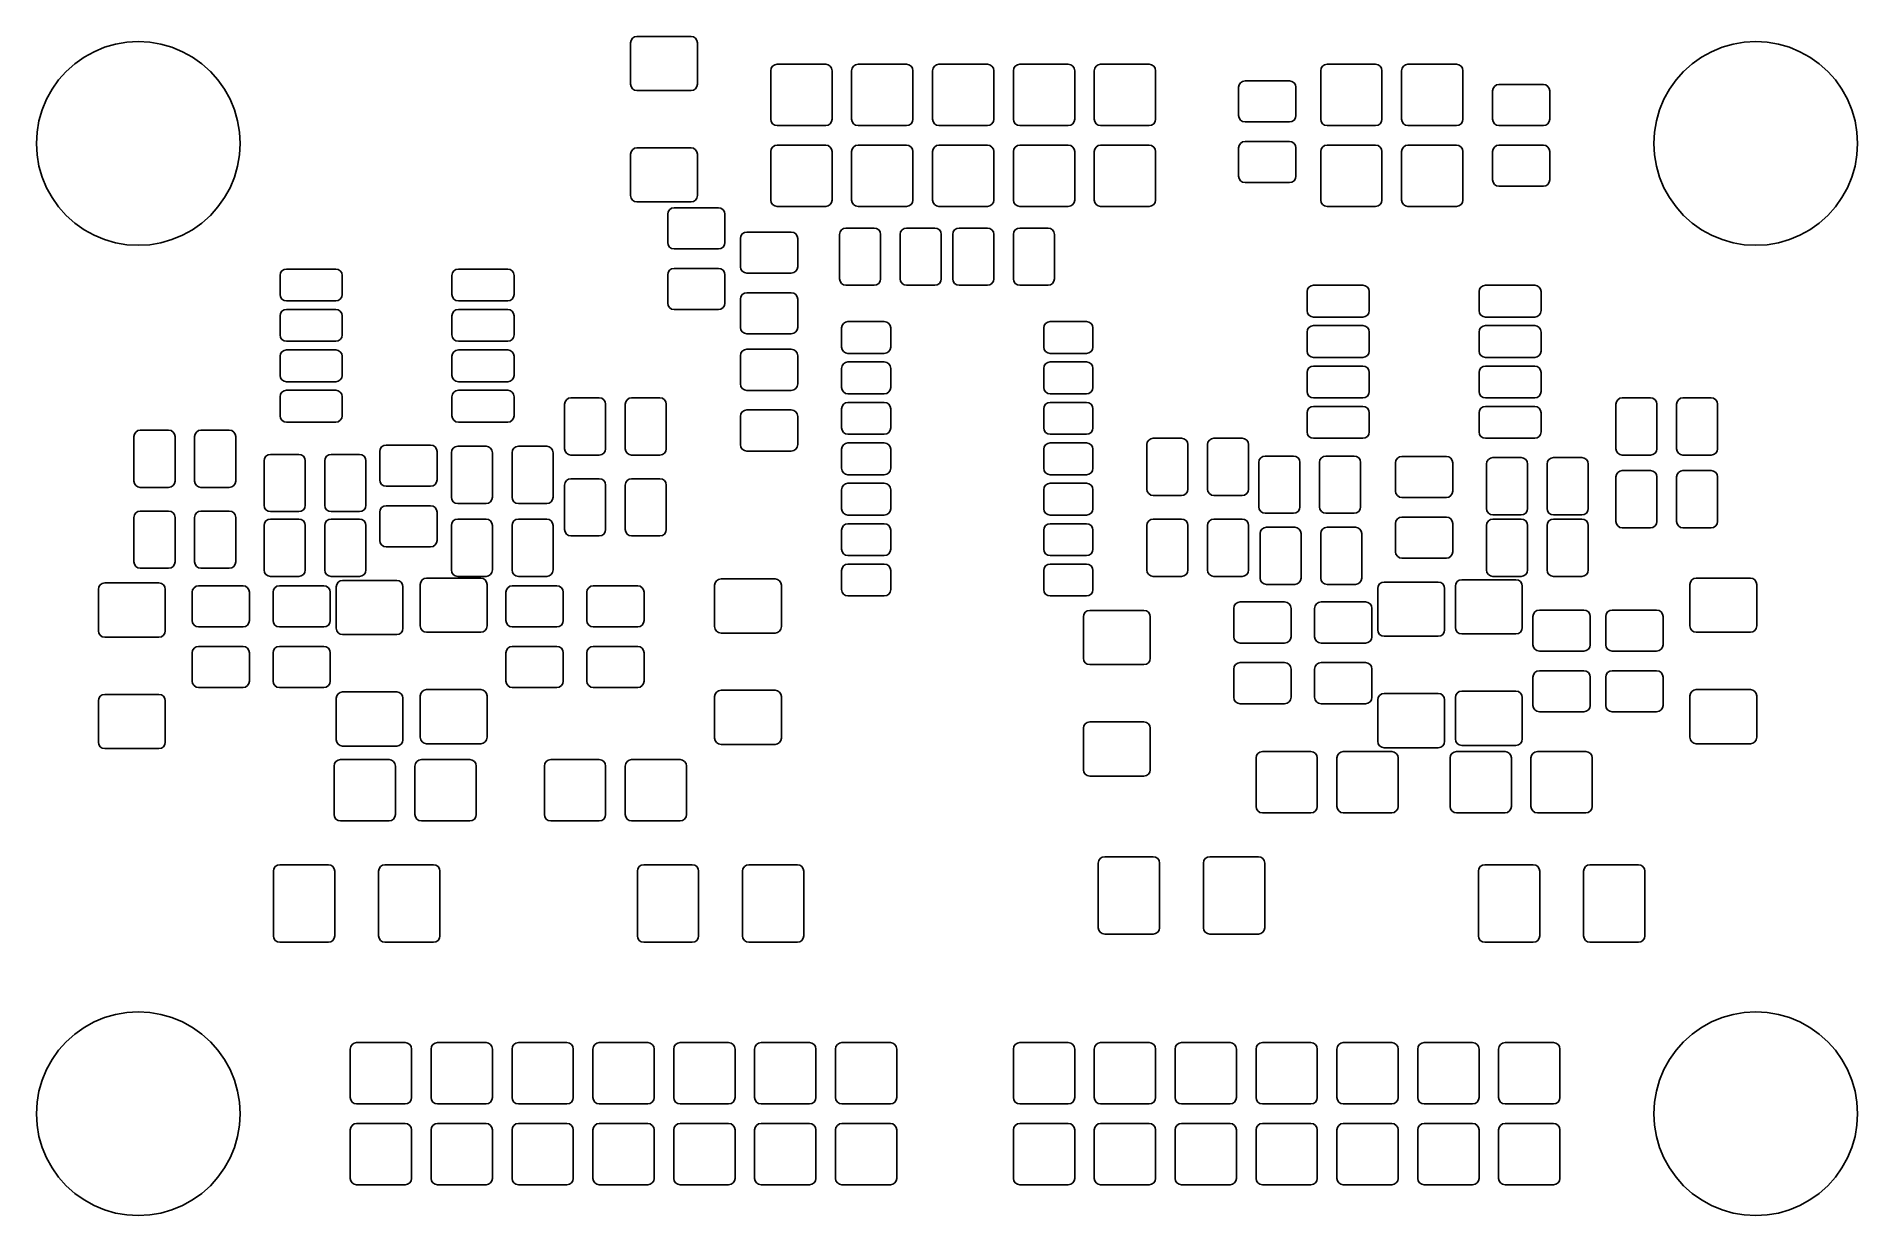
# Model space of a CAD drawing. Extents: x -0.13 to 2.13, y -0.13 to 1.33.
import ezdxf

# ---------------------------------------------------------------- set-up
doc = ezdxf.new("R2010")
doc.units = 0
doc.header["$MEASUREMENT"] = 0
doc.layers.add('BLACK', color=7, linetype='CONTINUOUS')

msp = doc.modelspace()

# ---------------------------------------------------------------- linework, layer by layer
at = {"layer": 'BLACK', "linetype": 'CONTINUOUS'}
for p, q in [((0.6093, 1.3275), (0.611, 1.3301)), ((0.611, 1.3301), (0.6135, 1.3318)), ((0.6135, 1.3318), (0.6166, 1.3324)), ((0.6166, 1.3324), (0.6835, 1.3324)), ((0.6835, 1.3324), (0.6865, 1.3318)), ((0.6865, 1.3318), (0.689, 1.3301)), ((0.689, 1.3301), (0.6907, 1.3275)), ((-0.0785, 1.2985), (-0.067, 1.3067)), ((-0.067, 1.3067), (-0.0547, 1.3135)), ((-0.0547, 1.3135), (-0.0416, 1.3189)), ((-0.0416, 1.3189), (-0.028, 1.3228)), ((-0.028, 1.3228), (-0.0141, 1.3252)), ((-0.0141, 1.3252), (0, 1.326)), ((0, 1.326), (0.0141, 1.3252)), ((0.0141, 1.3252), (0.028, 1.3228)), ((0.028, 1.3228), (0.0416, 1.3189)), ((0.0416, 1.3189), (0.0547, 1.3135)), ((0.0547, 1.3135), (0.067, 1.3067)), ((0.067, 1.3067), (0.0785, 1.2985)), ((0.6087, 1.3245), (0.6093, 1.3275)), ((0.6087, 1.2733), (0.6087, 1.3245)), ((0.6907, 1.3275), (0.6913, 1.3245)), ((0.6913, 1.3245), (0.6913, 1.2733)), ((1.9215, 1.2985), (1.933, 1.3067)), ((1.933, 1.3067), (1.9453, 1.3135)), ((1.9453, 1.3135), (1.9584, 1.3189)), ((1.9584, 1.3189), (1.972, 1.3228)), ((1.972, 1.3228), (1.9859, 1.3252)), ((1.9859, 1.3252), (2, 1.326)), ((2, 1.326), (2.0141, 1.3252)), ((2.0141, 1.3252), (2.028, 1.3228)), ((2.028, 1.3228), (2.0416, 1.3189)), ((2.0416, 1.3189), (2.0547, 1.3135)), ((2.0547, 1.3135), (2.067, 1.3067)), ((2.067, 1.3067), (2.0785, 1.2985)), ((-0.0985, 1.2786), (-0.0891, 1.2891)), ((-0.0891, 1.2891), (-0.0785, 1.2985)), ((0.0785, 1.2985), (0.0891, 1.2891)), ((0.0891, 1.2891), (0.0985, 1.2786)), ((0.7821, 1.29), (0.7827, 1.293)), ((0.7821, 1.23), (0.7821, 1.29)), ((0.7827, 1.293), (0.7844, 1.2956)), ((0.7844, 1.2956), (0.787, 1.2973)), ((0.787, 1.2973), (0.79, 1.2979)), ((0.79, 1.2979), (0.85, 1.2979)), ((0.85, 1.2979), (0.853, 1.2973)), ((0.853, 1.2973), (0.8556, 1.2956)), ((0.8556, 1.2956), (0.8573, 1.293)), ((0.8573, 1.293), (0.8579, 1.29)), ((0.8579, 1.29), (0.8579, 1.23)), ((0.8821, 1.29), (0.8827, 1.293)), ((0.8821, 1.23), (0.8821, 1.29)), ((0.8827, 1.293), (0.8844, 1.2956)), ((0.8844, 1.2956), (0.887, 1.2973)), ((0.887, 1.2973), (0.89, 1.2979)), ((0.89, 1.2979), (0.95, 1.2979)), ((0.95, 1.2979), (0.953, 1.2973)), ((0.953, 1.2973), (0.9556, 1.2956)), ((0.9556, 1.2956), (0.9573, 1.293)), ((0.9573, 1.293), (0.9579, 1.29)), ((0.9579, 1.29), (0.9579, 1.23)), ((0.9821, 1.29), (0.9827, 1.293)), ((0.9821, 1.23), (0.9821, 1.29)), ((0.9827, 1.293), (0.9844, 1.2956)), ((0.9844, 1.2956), (0.987, 1.2973)), ((0.987, 1.2973), (0.99, 1.2979)), ((0.99, 1.2979), (1.05, 1.2979)), ((1.05, 1.2979), (1.053, 1.2973)), ((1.053, 1.2973), (1.0556, 1.2956)), ((1.0556, 1.2956), (1.0573, 1.293)), ((1.0573, 1.293), (1.0579, 1.29)), ((1.0579, 1.29), (1.0579, 1.23)), ((1.0821, 1.29), (1.0827, 1.293)), ((1.0821, 1.23), (1.0821, 1.29)), ((1.0827, 1.293), (1.0844, 1.2956)), ((1.0844, 1.2956), (1.087, 1.2973)), ((1.087, 1.2973), (1.09, 1.2979)), ((1.09, 1.2979), (1.15, 1.2979)), ((1.15, 1.2979), (1.153, 1.2973)), ((1.153, 1.2973), (1.1556, 1.2956)), ((1.1556, 1.2956), (1.1573, 1.293)), ((1.1573, 1.293), (1.1579, 1.29)), ((1.1579, 1.29), (1.1579, 1.23)), ((1.1821, 1.29), (1.1827, 1.293)), ((1.1821, 1.23), (1.1821, 1.29)), ((1.1827, 1.293), (1.1844, 1.2956)), ((1.1844, 1.2956), (1.187, 1.2973)), ((1.187, 1.2973), (1.19, 1.2979)), ((1.19, 1.2979), (1.25, 1.2979)), ((1.25, 1.2979), (1.253, 1.2973)), ((1.253, 1.2973), (1.2556, 1.2956)), ((1.2556, 1.2956), (1.2573, 1.293)), ((1.2573, 1.293), (1.2579, 1.29)), ((1.2579, 1.29), (1.2579, 1.23)), ((1.4621, 1.29), (1.4627, 1.293)), ((1.4621, 1.23), (1.4621, 1.29)), ((1.4627, 1.293), (1.4644, 1.2956)), ((1.4644, 1.2956), (1.467, 1.2973)), ((1.467, 1.2973), (1.47, 1.2979)), ((1.47, 1.2979), (1.53, 1.2979)), ((1.53, 1.2979), (1.533, 1.2973)), ((1.533, 1.2973), (1.5356, 1.2956)), ((1.5356, 1.2956), (1.5373, 1.293)), ((1.5373, 1.293), (1.5379, 1.29)), ((1.5379, 1.29), (1.5379, 1.23)), ((1.5621, 1.29), (1.5627, 1.293)), ((1.5621, 1.23), (1.5621, 1.29)), ((1.5627, 1.293), (1.5644, 1.2956)), ((1.5644, 1.2956), (1.567, 1.2973)), ((1.567, 1.2973), (1.57, 1.2979)), ((1.57, 1.2979), (1.63, 1.2979)), ((1.63, 1.2979), (1.633, 1.2973)), ((1.633, 1.2973), (1.6356, 1.2956)), ((1.6356, 1.2956), (1.6373, 1.293)), ((1.6373, 1.293), (1.6379, 1.29)), ((1.6379, 1.29), (1.6379, 1.23)), ((1.9015, 1.2786), (1.9109, 1.2891)), ((1.9109, 1.2891), (1.9215, 1.2985)), ((2.0785, 1.2985), (2.0891, 1.2891)), ((2.0891, 1.2891), (2.0985, 1.2786)), ((-0.1135, 1.2547), (-0.1067, 1.267)), ((-0.1067, 1.267), (-0.0985, 1.2786)), ((0.0985, 1.2786), (0.1067, 1.267)), ((0.1067, 1.267), (0.1135, 1.2547)), ((0.6093, 1.2703), (0.6087, 1.2733)), ((0.611, 1.2677), (0.6093, 1.2703)), ((0.6135, 1.266), (0.611, 1.2677)), ((0.6166, 1.2654), (0.6135, 1.266)), ((0.6835, 1.2654), (0.6166, 1.2654)), ((0.6865, 1.266), (0.6835, 1.2654)), ((0.689, 1.2677), (0.6865, 1.266)), ((0.6907, 1.2703), (0.689, 1.2677)), ((0.6913, 1.2733), (0.6907, 1.2703)), ((1.3606, 1.2695), (1.3612, 1.2725)), ((1.3606, 1.2345), (1.3606, 1.2695)), ((1.3612, 1.2725), (1.3629, 1.2751)), ((1.3629, 1.2751), (1.3655, 1.2768)), ((1.3655, 1.2768), (1.3685, 1.2774)), ((1.3685, 1.2774), (1.4235, 1.2774)), ((1.4235, 1.2774), (1.4265, 1.2768)), ((1.4265, 1.2768), (1.4291, 1.2751)), ((1.4291, 1.2751), (1.4308, 1.2725)), ((1.4308, 1.2725), (1.4314, 1.2695)), ((1.4314, 1.2695), (1.4314, 1.2345)), ((1.6746, 1.265), (1.6752, 1.268)), ((1.6746, 1.23), (1.6746, 1.265)), ((1.6752, 1.268), (1.6769, 1.2706)), ((1.6769, 1.2706), (1.6795, 1.2723)), ((1.6795, 1.2723), (1.6825, 1.2729)), ((1.6825, 1.2729), (1.7375, 1.2729)), ((1.7375, 1.2729), (1.7405, 1.2723)), ((1.7405, 1.2723), (1.7431, 1.2706)), ((1.7431, 1.2706), (1.7448, 1.268)), ((1.7448, 1.268), (1.7454, 1.265)), ((1.7454, 1.265), (1.7454, 1.23)), ((1.8865, 1.2547), (1.8933, 1.267)), ((1.8933, 1.267), (1.9015, 1.2786)), ((2.0985, 1.2786), (2.1067, 1.267)), ((2.1067, 1.267), (2.1135, 1.2547)), ((-0.1228, 1.228), (-0.1189, 1.2416)), ((-0.1189, 1.2416), (-0.1135, 1.2547)), ((0.1135, 1.2547), (0.1189, 1.2416)), ((0.1189, 1.2416), (0.1228, 1.228)), ((1.8772, 1.228), (1.8811, 1.2416)), ((1.8811, 1.2416), (1.8865, 1.2547)), ((2.1135, 1.2547), (2.1189, 1.2416)), ((2.1189, 1.2416), (2.1228, 1.228)), ((-0.1252, 1.2141), (-0.1228, 1.228)), ((0.1228, 1.228), (0.1252, 1.2141)), ((0.7827, 1.227), (0.7821, 1.23)), ((0.7844, 1.2244), (0.7827, 1.227)), ((0.787, 1.2227), (0.7844, 1.2244)), ((0.79, 1.2221), (0.787, 1.2227)), ((0.85, 1.2221), (0.79, 1.2221)), ((0.853, 1.2227), (0.85, 1.2221)), ((0.8556, 1.2244), (0.853, 1.2227)), ((0.8573, 1.227), (0.8556, 1.2244)), ((0.8579, 1.23), (0.8573, 1.227)), ((0.8827, 1.227), (0.8821, 1.23)), ((0.8844, 1.2244), (0.8827, 1.227)), ((0.887, 1.2227), (0.8844, 1.2244)), ((0.89, 1.2221), (0.887, 1.2227)), ((0.95, 1.2221), (0.89, 1.2221)), ((0.953, 1.2227), (0.95, 1.2221)), ((0.9556, 1.2244), (0.953, 1.2227)), ((0.9573, 1.227), (0.9556, 1.2244)), ((0.9579, 1.23), (0.9573, 1.227)), ((0.9827, 1.227), (0.9821, 1.23)), ((0.9844, 1.2244), (0.9827, 1.227)), ((0.987, 1.2227), (0.9844, 1.2244)), ((0.99, 1.2221), (0.987, 1.2227)), ((1.05, 1.2221), (0.99, 1.2221)), ((1.053, 1.2227), (1.05, 1.2221)), ((1.0556, 1.2244), (1.053, 1.2227)), ((1.0573, 1.227), (1.0556, 1.2244)), ((1.0579, 1.23), (1.0573, 1.227)), ((1.0827, 1.227), (1.0821, 1.23)), ((1.0844, 1.2244), (1.0827, 1.227)), ((1.087, 1.2227), (1.0844, 1.2244)), ((1.09, 1.2221), (1.087, 1.2227)), ((1.15, 1.2221), (1.09, 1.2221)), ((1.153, 1.2227), (1.15, 1.2221)), ((1.1556, 1.2244), (1.153, 1.2227)), ((1.1573, 1.227), (1.1556, 1.2244)), ((1.1579, 1.23), (1.1573, 1.227)), ((1.1827, 1.227), (1.1821, 1.23)), ((1.1844, 1.2244), (1.1827, 1.227)), ((1.187, 1.2227), (1.1844, 1.2244)), ((1.19, 1.2221), (1.187, 1.2227)), ((1.25, 1.2221), (1.19, 1.2221)), ((1.253, 1.2227), (1.25, 1.2221)), ((1.2556, 1.2244), (1.253, 1.2227)), ((1.2573, 1.227), (1.2556, 1.2244)), ((1.2579, 1.23), (1.2573, 1.227)), ((1.3612, 1.2315), (1.3606, 1.2345)), ((1.3629, 1.2289), (1.3612, 1.2315)), ((1.3655, 1.2272), (1.3629, 1.2289)), ((1.3685, 1.2266), (1.3655, 1.2272)), ((1.4235, 1.2266), (1.3685, 1.2266)), ((1.4265, 1.2272), (1.4235, 1.2266)), ((1.4291, 1.2289), (1.4265, 1.2272)), ((1.4308, 1.2315), (1.4291, 1.2289)), ((1.4314, 1.2345), (1.4308, 1.2315)), ((1.4627, 1.227), (1.4621, 1.23)), ((1.4644, 1.2244), (1.4627, 1.227)), ((1.467, 1.2227), (1.4644, 1.2244)), ((1.47, 1.2221), (1.467, 1.2227)), ((1.53, 1.2221), (1.47, 1.2221)), ((1.533, 1.2227), (1.53, 1.2221)), ((1.5356, 1.2244), (1.533, 1.2227)), ((1.5373, 1.227), (1.5356, 1.2244)), ((1.5379, 1.23), (1.5373, 1.227)), ((1.5627, 1.227), (1.5621, 1.23)), ((1.5644, 1.2244), (1.5627, 1.227)), ((1.567, 1.2227), (1.5644, 1.2244)), ((1.57, 1.2221), (1.567, 1.2227)), ((1.63, 1.2221), (1.57, 1.2221)), ((1.633, 1.2227), (1.63, 1.2221)), ((1.6356, 1.2244), (1.633, 1.2227)), ((1.6373, 1.227), (1.6356, 1.2244)), ((1.6379, 1.23), (1.6373, 1.227)), ((1.6752, 1.227), (1.6746, 1.23)), ((1.6769, 1.2244), (1.6752, 1.227)), ((1.6795, 1.2227), (1.6769, 1.2244)), ((1.6825, 1.2221), (1.6795, 1.2227)), ((1.7375, 1.2221), (1.6825, 1.2221)), ((1.7405, 1.2227), (1.7375, 1.2221)), ((1.7431, 1.2244), (1.7405, 1.2227)), ((1.7448, 1.227), (1.7431, 1.2244)), ((1.7454, 1.23), (1.7448, 1.227)), ((1.8748, 1.2141), (1.8772, 1.228)), ((2.1228, 1.228), (2.1252, 1.2141)), ((-0.126, 1.2), (-0.1252, 1.2141)), ((-0.1252, 1.1859), (-0.126, 1.2)), ((0.1252, 1.2141), (0.126, 1.2)), ((0.126, 1.2), (0.1252, 1.1859)), ((0.611, 1.1923), (0.6135, 1.194)), ((0.6135, 1.194), (0.6166, 1.1946)), ((0.6166, 1.1946), (0.6835, 1.1946)), ((0.6835, 1.1946), (0.6865, 1.194)), ((0.6865, 1.194), (0.689, 1.1923)), ((0.7827, 1.193), (0.7844, 1.1956)), ((0.7844, 1.1956), (0.787, 1.1973)), ((0.787, 1.1973), (0.79, 1.1979)), ((0.79, 1.1979), (0.85, 1.1979)), ((0.85, 1.1979), (0.853, 1.1973)), ((0.853, 1.1973), (0.8556, 1.1956)), ((0.8556, 1.1956), (0.8573, 1.193)), ((0.8827, 1.193), (0.8844, 1.1956)), ((0.8844, 1.1956), (0.887, 1.1973)), ((0.887, 1.1973), (0.89, 1.1979)), ((0.89, 1.1979), (0.95, 1.1979)), ((0.95, 1.1979), (0.953, 1.1973)), ((0.953, 1.1973), (0.9556, 1.1956)), ((0.9556, 1.1956), (0.9573, 1.193)), ((0.9827, 1.193), (0.9844, 1.1956)), ((0.9844, 1.1956), (0.987, 1.1973)), ((0.987, 1.1973), (0.99, 1.1979)), ((0.99, 1.1979), (1.05, 1.1979)), ((1.05, 1.1979), (1.053, 1.1973)), ((1.053, 1.1973), (1.0556, 1.1956)), ((1.0556, 1.1956), (1.0573, 1.193)), ((1.0827, 1.193), (1.0844, 1.1956)), ((1.0844, 1.1956), (1.087, 1.1973)), ((1.087, 1.1973), (1.09, 1.1979)), ((1.09, 1.1979), (1.15, 1.1979)), ((1.15, 1.1979), (1.153, 1.1973)), ((1.153, 1.1973), (1.1556, 1.1956)), ((1.1556, 1.1956), (1.1573, 1.193)), ((1.1827, 1.193), (1.1844, 1.1956)), ((1.1844, 1.1956), (1.187, 1.1973)), ((1.187, 1.1973), (1.19, 1.1979)), ((1.19, 1.1979), (1.25, 1.1979)), ((1.25, 1.1979), (1.253, 1.1973)), ((1.253, 1.1973), (1.2556, 1.1956)), ((1.2556, 1.1956), (1.2573, 1.193)), ((1.3606, 1.1945), (1.3612, 1.1975)), ((1.3606, 1.1595), (1.3606, 1.1945)), ((1.3612, 1.1975), (1.3629, 1.2001)), ((1.3629, 1.2001), (1.3655, 1.2018)), ((1.3655, 1.2018), (1.3685, 1.2024)), ((1.3685, 1.2024), (1.4235, 1.2024)), ((1.4235, 1.2024), (1.4265, 1.2018)), ((1.4265, 1.2018), (1.4291, 1.2001)), ((1.4291, 1.2001), (1.4308, 1.1975)), ((1.4308, 1.1975), (1.4314, 1.1945)), ((1.4314, 1.1945), (1.4314, 1.1595)), ((1.4627, 1.193), (1.4644, 1.1956)), ((1.4644, 1.1956), (1.467, 1.1973)), ((1.467, 1.1973), (1.47, 1.1979)), ((1.47, 1.1979), (1.53, 1.1979)), ((1.53, 1.1979), (1.533, 1.1973)), ((1.533, 1.1973), (1.5356, 1.1956)), ((1.5356, 1.1956), (1.5373, 1.193)), ((1.5627, 1.193), (1.5644, 1.1956)), ((1.5644, 1.1956), (1.567, 1.1973)), ((1.567, 1.1973), (1.57, 1.1979)), ((1.57, 1.1979), (1.63, 1.1979)), ((1.63, 1.1979), (1.633, 1.1973)), ((1.633, 1.1973), (1.6356, 1.1956)), ((1.6356, 1.1956), (1.6373, 1.193)), ((1.6752, 1.193), (1.6769, 1.1956)), ((1.6769, 1.1956), (1.6795, 1.1973)), ((1.6795, 1.1973), (1.6825, 1.1979)), ((1.6825, 1.1979), (1.7375, 1.1979)), ((1.7375, 1.1979), (1.7405, 1.1973)), ((1.7405, 1.1973), (1.7431, 1.1956)), ((1.7431, 1.1956), (1.7448, 1.193)), ((1.874, 1.2), (1.8748, 1.2141)), ((1.8748, 1.1859), (1.874, 1.2)), ((2.1252, 1.2141), (2.126, 1.2)), ((2.126, 1.2), (2.1252, 1.1859)), ((-0.1228, 1.172), (-0.1252, 1.1859)), ((-0.1189, 1.1584), (-0.1228, 1.172)), ((0.1228, 1.172), (0.1189, 1.1584)), ((0.1252, 1.1859), (0.1228, 1.172)), ((0.6087, 1.1867), (0.6093, 1.1897)), ((0.6087, 1.1355), (0.6087, 1.1867)), ((0.6093, 1.1897), (0.611, 1.1923)), ((0.689, 1.1923), (0.6907, 1.1897)), ((0.6907, 1.1897), (0.6913, 1.1867)), ((0.6913, 1.1867), (0.6913, 1.1355)), ((0.7821, 1.19), (0.7827, 1.193)), ((0.7821, 1.13), (0.7821, 1.19)), ((0.8573, 1.193), (0.8579, 1.19)), ((0.8579, 1.19), (0.8579, 1.13)), ((0.8821, 1.19), (0.8827, 1.193)), ((0.8821, 1.13), (0.8821, 1.19)), ((0.9573, 1.193), (0.9579, 1.19)), ((0.9579, 1.19), (0.9579, 1.13)), ((0.9821, 1.19), (0.9827, 1.193)), ((0.9821, 1.13), (0.9821, 1.19)), ((1.0573, 1.193), (1.0579, 1.19)), ((1.0579, 1.19), (1.0579, 1.13)), ((1.0821, 1.19), (1.0827, 1.193)), ((1.0821, 1.13), (1.0821, 1.19)), ((1.1573, 1.193), (1.1579, 1.19)), ((1.1579, 1.19), (1.1579, 1.13)), ((1.1821, 1.19), (1.1827, 1.193)), ((1.1821, 1.13), (1.1821, 1.19)), ((1.2573, 1.193), (1.2579, 1.19)), ((1.2579, 1.19), (1.2579, 1.13)), ((1.4621, 1.19), (1.4627, 1.193)), ((1.4621, 1.13), (1.4621, 1.19)), ((1.5373, 1.193), (1.5379, 1.19)), ((1.5379, 1.19), (1.5379, 1.13)), ((1.5621, 1.19), (1.5627, 1.193)), ((1.5621, 1.13), (1.5621, 1.19)), ((1.6373, 1.193), (1.6379, 1.19)), ((1.6379, 1.19), (1.6379, 1.13)), ((1.6746, 1.19), (1.6752, 1.193)), ((1.6746, 1.155), (1.6746, 1.19)), ((1.7448, 1.193), (1.7454, 1.19)), ((1.7454, 1.19), (1.7454, 1.155)), ((1.8772, 1.172), (1.8748, 1.1859)), ((1.8811, 1.1584), (1.8772, 1.172)), ((2.1228, 1.172), (2.1189, 1.1584)), ((2.1252, 1.1859), (2.1228, 1.172)), ((-0.1135, 1.1453), (-0.1189, 1.1584)), ((0.1189, 1.1584), (0.1135, 1.1453)), ((1.3612, 1.1565), (1.3606, 1.1595)), ((1.3629, 1.1539), (1.3612, 1.1565)), ((1.3655, 1.1522), (1.3629, 1.1539)), ((1.3685, 1.1516), (1.3655, 1.1522)), ((1.4235, 1.1516), (1.3685, 1.1516)), ((1.4265, 1.1522), (1.4235, 1.1516)), ((1.4291, 1.1539), (1.4265, 1.1522)), ((1.4308, 1.1565), (1.4291, 1.1539)), ((1.4314, 1.1595), (1.4308, 1.1565)), ((1.6752, 1.152), (1.6746, 1.155)), ((1.6769, 1.1494), (1.6752, 1.152)), ((1.6795, 1.1477), (1.6769, 1.1494)), ((1.7431, 1.1494), (1.7405, 1.1477)), ((1.7448, 1.152), (1.7431, 1.1494)), ((1.7454, 1.155), (1.7448, 1.152)), ((1.8865, 1.1453), (1.8811, 1.1584)), ((2.1189, 1.1584), (2.1135, 1.1453)), ((-0.1067, 1.133), (-0.1135, 1.1453)), ((-0.0985, 1.1215), (-0.1067, 1.133)), ((0.1067, 1.133), (0.0985, 1.1215)), ((0.1135, 1.1453), (0.1067, 1.133)), ((0.6093, 1.1325), (0.6087, 1.1355)), ((0.611, 1.1299), (0.6093, 1.1325)), ((0.6135, 1.1282), (0.611, 1.1299)), ((0.6166, 1.1276), (0.6135, 1.1282)), ((0.6835, 1.1276), (0.6166, 1.1276)), ((0.6865, 1.1282), (0.6835, 1.1276)), ((0.689, 1.1299), (0.6865, 1.1282)), ((0.6907, 1.1325), (0.689, 1.1299)), ((0.6913, 1.1355), (0.6907, 1.1325)), ((0.7827, 1.127), (0.7821, 1.13)), ((0.7844, 1.1244), (0.7827, 1.127)), ((0.8573, 1.127), (0.8556, 1.1244)), ((0.8579, 1.13), (0.8573, 1.127)), ((0.8827, 1.127), (0.8821, 1.13)), ((0.8844, 1.1244), (0.8827, 1.127)), ((0.9573, 1.127), (0.9556, 1.1244)), ((0.9579, 1.13), (0.9573, 1.127)), ((0.9827, 1.127), (0.9821, 1.13)), ((0.9844, 1.1244), (0.9827, 1.127)), ((1.0573, 1.127), (1.0556, 1.1244)), ((1.0579, 1.13), (1.0573, 1.127)), ((1.0827, 1.127), (1.0821, 1.13)), ((1.0844, 1.1244), (1.0827, 1.127)), ((1.1573, 1.127), (1.1556, 1.1244)), ((1.1579, 1.13), (1.1573, 1.127)), ((1.1827, 1.127), (1.1821, 1.13)), ((1.1844, 1.1244), (1.1827, 1.127)), ((1.2573, 1.127), (1.2556, 1.1244)), ((1.2579, 1.13), (1.2573, 1.127)), ((1.4627, 1.127), (1.4621, 1.13)), ((1.4644, 1.1244), (1.4627, 1.127)), ((1.5373, 1.127), (1.5356, 1.1244)), ((1.5379, 1.13), (1.5373, 1.127)), ((1.5627, 1.127), (1.5621, 1.13)), ((1.5644, 1.1244), (1.5627, 1.127)), ((1.6373, 1.127), (1.6356, 1.1244)), ((1.6379, 1.13), (1.6373, 1.127)), ((1.6825, 1.1471), (1.6795, 1.1477)), ((1.7375, 1.1471), (1.6825, 1.1471)), ((1.7405, 1.1477), (1.7375, 1.1471)), ((1.8933, 1.133), (1.8865, 1.1453)), ((1.9015, 1.1215), (1.8933, 1.133)), ((2.1067, 1.133), (2.0985, 1.1215)), ((2.1135, 1.1453), (2.1067, 1.133)), ((-0.0891, 1.1109), (-0.0985, 1.1215)), ((-0.0785, 1.1015), (-0.0891, 1.1109)), ((0.0891, 1.1109), (0.0785, 1.1015)), ((0.0985, 1.1215), (0.0891, 1.1109)), ((0.6546, 1.1125), (0.6552, 1.1155)), ((0.6546, 1.0775), (0.6546, 1.1125)), ((0.6552, 1.1155), (0.6569, 1.1181)), ((0.6569, 1.1181), (0.6595, 1.1198)), ((0.6595, 1.1198), (0.6625, 1.1204)), ((0.6625, 1.1204), (0.7175, 1.1204)), ((0.7175, 1.1204), (0.7205, 1.1198)), ((0.7205, 1.1198), (0.7231, 1.1181)), ((0.7231, 1.1181), (0.7248, 1.1155)), ((0.7248, 1.1155), (0.7254, 1.1125)), ((0.7254, 1.1125), (0.7254, 1.0775)), ((0.787, 1.1227), (0.7844, 1.1244)), ((0.79, 1.1221), (0.787, 1.1227)), ((0.85, 1.1221), (0.79, 1.1221)), ((0.853, 1.1227), (0.85, 1.1221)), ((0.8556, 1.1244), (0.853, 1.1227)), ((0.887, 1.1227), (0.8844, 1.1244)), ((0.89, 1.1221), (0.887, 1.1227)), ((0.95, 1.1221), (0.89, 1.1221)), ((0.953, 1.1227), (0.95, 1.1221)), ((0.9556, 1.1244), (0.953, 1.1227)), ((0.987, 1.1227), (0.9844, 1.1244)), ((0.99, 1.1221), (0.987, 1.1227)), ((1.05, 1.1221), (0.99, 1.1221)), ((1.053, 1.1227), (1.05, 1.1221)), ((1.0556, 1.1244), (1.053, 1.1227)), ((1.087, 1.1227), (1.0844, 1.1244)), ((1.09, 1.1221), (1.087, 1.1227)), ((1.15, 1.1221), (1.09, 1.1221)), ((1.153, 1.1227), (1.15, 1.1221)), ((1.1556, 1.1244), (1.153, 1.1227)), ((1.187, 1.1227), (1.1844, 1.1244)), ((1.19, 1.1221), (1.187, 1.1227)), ((1.25, 1.1221), (1.19, 1.1221)), ((1.253, 1.1227), (1.25, 1.1221)), ((1.2556, 1.1244), (1.253, 1.1227)), ((1.467, 1.1227), (1.4644, 1.1244)), ((1.47, 1.1221), (1.467, 1.1227)), ((1.53, 1.1221), (1.47, 1.1221)), ((1.533, 1.1227), (1.53, 1.1221)), ((1.5356, 1.1244), (1.533, 1.1227)), ((1.567, 1.1227), (1.5644, 1.1244)), ((1.57, 1.1221), (1.567, 1.1227)), ((1.63, 1.1221), (1.57, 1.1221)), ((1.633, 1.1227), (1.63, 1.1221)), ((1.6356, 1.1244), (1.633, 1.1227)), ((1.9109, 1.1109), (1.9015, 1.1215)), ((1.9215, 1.1015), (1.9109, 1.1109)), ((2.0891, 1.1109), (2.0785, 1.1015)), ((2.0985, 1.1215), (2.0891, 1.1109)), ((-0.067, 1.0933), (-0.0785, 1.1015)), ((-0.0547, 1.0865), (-0.067, 1.0933)), ((-0.0416, 1.0811), (-0.0547, 1.0865)), ((-0.028, 1.0772), (-0.0416, 1.0811)), ((0.0416, 1.0811), (0.028, 1.0772)), ((0.0547, 1.0865), (0.0416, 1.0811)), ((0.067, 1.0933), (0.0547, 1.0865)), ((0.0785, 1.1015), (0.067, 1.0933)), ((0.7446, 1.0825), (0.7452, 1.0855)), ((0.7446, 1.0475), (0.7446, 1.0825)), ((0.7452, 1.0855), (0.7469, 1.0881)), ((0.7469, 1.0881), (0.7495, 1.0898)), ((0.7495, 1.0898), (0.7525, 1.0904)), ((0.7525, 1.0904), (0.8075, 1.0904)), ((0.8075, 1.0904), (0.8105, 1.0898)), ((0.8105, 1.0898), (0.8131, 1.0881)), ((0.8131, 1.0881), (0.8148, 1.0855)), ((0.8148, 1.0855), (0.8154, 1.0825)), ((0.8154, 1.0825), (0.8154, 1.0475)), ((0.8671, 1.0875), (0.8677, 1.0905)), ((0.8671, 1.0325), (0.8671, 1.0875)), ((0.8677, 1.0905), (0.8694, 1.0931)), ((0.8694, 1.0931), (0.872, 1.0948)), ((0.872, 1.0948), (0.875, 1.0954)), ((0.875, 1.0954), (0.91, 1.0954)), ((0.91, 1.0954), (0.913, 1.0948)), ((0.913, 1.0948), (0.9156, 1.0931)), ((0.9156, 1.0931), (0.9173, 1.0905)), ((0.9173, 1.0905), (0.9179, 1.0875)), ((0.9179, 1.0875), (0.9179, 1.0325)), ((0.9421, 1.0875), (0.9427, 1.0905)), ((0.9421, 1.0325), (0.9421, 1.0875)), ((0.9427, 1.0905), (0.9444, 1.0931)), ((0.9444, 1.0931), (0.947, 1.0948)), ((0.947, 1.0948), (0.95, 1.0954)), ((0.95, 1.0954), (0.985, 1.0954)), ((0.985, 1.0954), (0.988, 1.0948)), ((0.988, 1.0948), (0.9906, 1.0931)), ((0.9906, 1.0931), (0.9923, 1.0905)), ((0.9923, 1.0905), (0.9929, 1.0875)), ((0.9929, 1.0875), (0.9929, 1.0325)), ((1.0071, 1.0875), (1.0077, 1.0905)), ((1.0071, 1.0325), (1.0071, 1.0875)), ((1.0077, 1.0905), (1.0094, 1.0931)), ((1.0094, 1.0931), (1.012, 1.0948)), ((1.012, 1.0948), (1.015, 1.0954)), ((1.015, 1.0954), (1.05, 1.0954)), ((1.05, 1.0954), (1.053, 1.0948)), ((1.053, 1.0948), (1.0556, 1.0931)), ((1.0556, 1.0931), (1.0573, 1.0905)), ((1.0573, 1.0905), (1.0579, 1.0875)), ((1.0579, 1.0875), (1.0579, 1.0325)), ((1.0821, 1.0875), (1.0827, 1.0905)), ((1.0821, 1.0325), (1.0821, 1.0875)), ((1.0827, 1.0905), (1.0844, 1.0931)), ((1.0844, 1.0931), (1.087, 1.0948)), ((1.087, 1.0948), (1.09, 1.0954)), ((1.09, 1.0954), (1.125, 1.0954)), ((1.125, 1.0954), (1.128, 1.0948)), ((1.128, 1.0948), (1.1306, 1.0931)), ((1.1306, 1.0931), (1.1323, 1.0905)), ((1.1323, 1.0905), (1.1329, 1.0875)), ((1.1329, 1.0875), (1.1329, 1.0325)), ((1.933, 1.0933), (1.9215, 1.1015)), ((1.9453, 1.0865), (1.933, 1.0933)), ((1.9584, 1.0811), (1.9453, 1.0865)), ((1.972, 1.0772), (1.9584, 1.0811)), ((2.0416, 1.0811), (2.028, 1.0772)), ((2.0547, 1.0865), (2.0416, 1.0811)), ((2.067, 1.0933), (2.0547, 1.0865)), ((2.0785, 1.1015), (2.067, 1.0933)), ((-0.0141, 1.0748), (-0.028, 1.0772)), ((0, 1.074), (-0.0141, 1.0748)), ((0.0141, 1.0748), (0, 1.074)), ((0.028, 1.0772), (0.0141, 1.0748)), ((0.6552, 1.0745), (0.6546, 1.0775)), ((0.6569, 1.0719), (0.6552, 1.0745)), ((0.6595, 1.0702), (0.6569, 1.0719)), ((0.6625, 1.0696), (0.6595, 1.0702)), ((0.7175, 1.0696), (0.6625, 1.0696)), ((0.7205, 1.0702), (0.7175, 1.0696)), ((0.7231, 1.0719), (0.7205, 1.0702)), ((0.7248, 1.0745), (0.7231, 1.0719)), ((0.7254, 1.0775), (0.7248, 1.0745)), ((1.9859, 1.0748), (1.972, 1.0772)), ((2, 1.074), (1.9859, 1.0748)), ((2.0141, 1.0748), (2, 1.074)), ((2.028, 1.0772), (2.0141, 1.0748)), ((0.1753, 1.0368), (0.1759, 1.0398)), ((0.1753, 1.0132), (0.1753, 1.0368)), ((0.1759, 1.0398), (0.1776, 1.0424)), ((0.1776, 1.0424), (0.1802, 1.0441)), ((0.1802, 1.0441), (0.1832, 1.0447)), ((0.1832, 1.0447), (0.2442, 1.0447)), ((0.2442, 1.0447), (0.2472, 1.0441)), ((0.2472, 1.0441), (0.2498, 1.0424)), ((0.2498, 1.0424), (0.2515, 1.0398)), ((0.2515, 1.0398), (0.2521, 1.0368)), ((0.2521, 1.0368), (0.2521, 1.0132)), ((0.3879, 1.0368), (0.3885, 1.0398)), ((0.3879, 1.0132), (0.3879, 1.0368)), ((0.3885, 1.0398), (0.3902, 1.0424)), ((0.3902, 1.0424), (0.3928, 1.0441)), ((0.3928, 1.0441), (0.3958, 1.0447)), ((0.3958, 1.0447), (0.4568, 1.0447)), ((0.4568, 1.0447), (0.4598, 1.0441)), ((0.4598, 1.0441), (0.4624, 1.0424)), ((0.4624, 1.0424), (0.4641, 1.0398)), ((0.4641, 1.0398), (0.4647, 1.0368)), ((0.4647, 1.0368), (0.4647, 1.0132)), ((0.6546, 1.0375), (0.6552, 1.0405)), ((0.6546, 1.0025), (0.6546, 1.0375)), ((0.6552, 1.0405), (0.6569, 1.0431)), ((0.6569, 1.0431), (0.6595, 1.0448)), ((0.6595, 1.0448), (0.6625, 1.0454)), ((0.6625, 1.0454), (0.7175, 1.0454)), ((0.7175, 1.0454), (0.7205, 1.0448)), ((0.7205, 1.0448), (0.7231, 1.0431)), ((0.7231, 1.0431), (0.7248, 1.0405)), ((0.7248, 1.0405), (0.7254, 1.0375)), ((0.7254, 1.0375), (0.7254, 1.0025)), ((0.7452, 1.0445), (0.7446, 1.0475)), ((0.7469, 1.0419), (0.7452, 1.0445)), ((0.7495, 1.0402), (0.7469, 1.0419)), ((0.7525, 1.0396), (0.7495, 1.0402)), ((0.8075, 1.0396), (0.7525, 1.0396)), ((0.8105, 1.0402), (0.8075, 1.0396)), ((0.8131, 1.0419), (0.8105, 1.0402)), ((0.8148, 1.0445), (0.8131, 1.0419)), ((0.8154, 1.0475), (0.8148, 1.0445)), ((0.7469, 1.0131), (0.7495, 1.0148)), ((0.7495, 1.0148), (0.7525, 1.0154)), ((0.7525, 1.0154), (0.8075, 1.0154)), ((0.8075, 1.0154), (0.8105, 1.0148)), ((0.8105, 1.0148), (0.8131, 1.0131)), ((0.8677, 1.0295), (0.8671, 1.0325)), ((0.8694, 1.0269), (0.8677, 1.0295)), ((0.872, 1.0252), (0.8694, 1.0269)), ((0.875, 1.0246), (0.872, 1.0252)), ((0.91, 1.0246), (0.875, 1.0246)), ((0.913, 1.0252), (0.91, 1.0246)), ((0.9156, 1.0269), (0.913, 1.0252)), ((0.9173, 1.0295), (0.9156, 1.0269)), ((0.9179, 1.0325), (0.9173, 1.0295)), ((0.9427, 1.0295), (0.9421, 1.0325)), ((0.9444, 1.0269), (0.9427, 1.0295)), ((0.947, 1.0252), (0.9444, 1.0269)), ((0.95, 1.0246), (0.947, 1.0252)), ((0.985, 1.0246), (0.95, 1.0246)), ((0.988, 1.0252), (0.985, 1.0246)), ((0.9906, 1.0269), (0.988, 1.0252)), ((0.9923, 1.0295), (0.9906, 1.0269)), ((0.9929, 1.0325), (0.9923, 1.0295)), ((1.0077, 1.0295), (1.0071, 1.0325)), ((1.0094, 1.0269), (1.0077, 1.0295)), ((1.012, 1.0252), (1.0094, 1.0269)), ((1.015, 1.0246), (1.012, 1.0252)), ((1.05, 1.0246), (1.015, 1.0246)), ((1.053, 1.0252), (1.05, 1.0246)), ((1.0556, 1.0269), (1.053, 1.0252)), ((1.0573, 1.0295), (1.0556, 1.0269)), ((1.0579, 1.0325), (1.0573, 1.0295)), ((1.0827, 1.0295), (1.0821, 1.0325)), ((1.0844, 1.0269), (1.0827, 1.0295)), ((1.087, 1.0252), (1.0844, 1.0269)), ((1.09, 1.0246), (1.087, 1.0252)), ((1.125, 1.0246), (1.09, 1.0246)), ((1.128, 1.0252), (1.125, 1.0246)), ((1.1306, 1.0269), (1.128, 1.0252)), ((1.1323, 1.0295), (1.1306, 1.0269)), ((1.1329, 1.0325), (1.1323, 1.0295)), ((1.4453, 1.0168), (1.4459, 1.0198)), ((1.4453, 0.9932), (1.4453, 1.0168)), ((1.4459, 1.0198), (1.4476, 1.0224)), ((1.4476, 1.0224), (1.4502, 1.0241)), ((1.4502, 1.0241), (1.4532, 1.0247)), ((1.4532, 1.0247), (1.5142, 1.0247)), ((1.5142, 1.0247), (1.5172, 1.0241)), ((1.5172, 1.0241), (1.5198, 1.0224)), ((1.5198, 1.0224), (1.5215, 1.0198)), ((1.5215, 1.0198), (1.5221, 1.0168)), ((1.5221, 1.0168), (1.5221, 0.9932)), ((1.6579, 1.0168), (1.6585, 1.0198)), ((1.6579, 0.9932), (1.6579, 1.0168)), ((1.6585, 1.0198), (1.6602, 1.0224)), ((1.6602, 1.0224), (1.6628, 1.0241)), ((1.6628, 1.0241), (1.6658, 1.0247)), ((1.6658, 1.0247), (1.7268, 1.0247)), ((1.7268, 1.0247), (1.7298, 1.0241)), ((1.7298, 1.0241), (1.7324, 1.0224)), ((1.7324, 1.0224), (1.7341, 1.0198)), ((1.7341, 1.0198), (1.7347, 1.0168)), ((1.7347, 1.0168), (1.7347, 0.9932)), ((0.1759, 1.0102), (0.1753, 1.0132)), ((0.1776, 1.0076), (0.1759, 1.0102)), ((0.1759, 0.9898), (0.1776, 0.9924)), ((0.1802, 1.0059), (0.1776, 1.0076)), ((0.1776, 0.9924), (0.1802, 0.9941)), ((0.1832, 1.0053), (0.1802, 1.0059)), ((0.1802, 0.9941), (0.1832, 0.9947)), ((0.2442, 1.0053), (0.1832, 1.0053)), ((0.1832, 0.9947), (0.2442, 0.9947)), ((0.2472, 1.0059), (0.2442, 1.0053)), ((0.2442, 0.9947), (0.2472, 0.9941)), ((0.2498, 1.0076), (0.2472, 1.0059)), ((0.2472, 0.9941), (0.2498, 0.9924)), ((0.2515, 1.0102), (0.2498, 1.0076)), ((0.2498, 0.9924), (0.2515, 0.9898)), ((0.2521, 1.0132), (0.2515, 1.0102)), ((0.3885, 1.0102), (0.3879, 1.0132)), ((0.3902, 1.0076), (0.3885, 1.0102)), ((0.3885, 0.9898), (0.3902, 0.9924)), ((0.3928, 1.0059), (0.3902, 1.0076)), ((0.3902, 0.9924), (0.3928, 0.9941)), ((0.3958, 1.0053), (0.3928, 1.0059)), ((0.3928, 0.9941), (0.3958, 0.9947)), ((0.4568, 1.0053), (0.3958, 1.0053)), ((0.3958, 0.9947), (0.4568, 0.9947)), ((0.4598, 1.0059), (0.4568, 1.0053)), ((0.4568, 0.9947), (0.4598, 0.9941)), ((0.4624, 1.0076), (0.4598, 1.0059)), ((0.4598, 0.9941), (0.4624, 0.9924)), ((0.4641, 1.0102), (0.4624, 1.0076)), ((0.4624, 0.9924), (0.4641, 0.9898)), ((0.4647, 1.0132), (0.4641, 1.0102)), ((0.6552, 0.9995), (0.6546, 1.0025)), ((0.6569, 0.9969), (0.6552, 0.9995)), ((0.6595, 0.9952), (0.6569, 0.9969)), ((0.6625, 0.9946), (0.6595, 0.9952)), ((0.7175, 0.9946), (0.6625, 0.9946)), ((0.7205, 0.9952), (0.7175, 0.9946)), ((0.7231, 0.9969), (0.7205, 0.9952)), ((0.7248, 0.9995), (0.7231, 0.9969)), ((0.7254, 1.0025), (0.7248, 0.9995)), ((0.7446, 1.0075), (0.7452, 1.0105)), ((0.7446, 0.9725), (0.7446, 1.0075)), ((0.7452, 1.0105), (0.7469, 1.0131)), ((0.8131, 1.0131), (0.8148, 1.0105)), ((0.8148, 1.0105), (0.8154, 1.0075)), ((0.8154, 1.0075), (0.8154, 0.9725)), ((1.4459, 0.9902), (1.4453, 0.9932)), ((1.5221, 0.9932), (1.5215, 0.9902)), ((1.6585, 0.9902), (1.6579, 0.9932)), ((1.7347, 0.9932), (1.7341, 0.9902)), ((0.1753, 0.9868), (0.1759, 0.9898)), ((0.1753, 0.9632), (0.1753, 0.9868)), ((0.2515, 0.9898), (0.2521, 0.9868)), ((0.2521, 0.9868), (0.2521, 0.9632)), ((0.3879, 0.9868), (0.3885, 0.9898)), ((0.3879, 0.9632), (0.3879, 0.9868)), ((0.4641, 0.9898), (0.4647, 0.9868)), ((0.4647, 0.9868), (0.4647, 0.9632)), ((0.7452, 0.9695), (0.7446, 0.9725)), ((0.7469, 0.9669), (0.7452, 0.9695)), ((0.8148, 0.9695), (0.8131, 0.9669)), ((0.8154, 0.9725), (0.8148, 0.9695)), ((0.8696, 0.9718), (0.8702, 0.9748)), ((0.8696, 0.9482), (0.8696, 0.9718)), ((0.8702, 0.9748), (0.8719, 0.9774)), ((0.8719, 0.9774), (0.8745, 0.9791)), ((0.8745, 0.9791), (0.8775, 0.9797)), ((0.8775, 0.9797), (0.9225, 0.9797)), ((0.9225, 0.9797), (0.9255, 0.9791)), ((0.9255, 0.9791), (0.9281, 0.9774)), ((0.9281, 0.9774), (0.9298, 0.9748)), ((0.9298, 0.9748), (0.9304, 0.9718)), ((0.9304, 0.9718), (0.9304, 0.9482)), ((1.1196, 0.9718), (1.1202, 0.9748)), ((1.1196, 0.9482), (1.1196, 0.9718)), ((1.1202, 0.9748), (1.1219, 0.9774)), ((1.1219, 0.9774), (1.1245, 0.9791)), ((1.1245, 0.9791), (1.1275, 0.9797)), ((1.1275, 0.9797), (1.1725, 0.9797)), ((1.1725, 0.9797), (1.1755, 0.9791)), ((1.1755, 0.9791), (1.1781, 0.9774)), ((1.1781, 0.9774), (1.1798, 0.9748)), ((1.1798, 0.9748), (1.1804, 0.9718)), ((1.1804, 0.9718), (1.1804, 0.9482)), ((1.4453, 0.9668), (1.4459, 0.9698)), ((1.4476, 0.9876), (1.4459, 0.9902)), ((1.4459, 0.9698), (1.4476, 0.9724)), ((1.4502, 0.9859), (1.4476, 0.9876)), ((1.4476, 0.9724), (1.4502, 0.9741)), ((1.4532, 0.9853), (1.4502, 0.9859)), ((1.4502, 0.9741), (1.4532, 0.9747)), ((1.5142, 0.9853), (1.4532, 0.9853)), ((1.4532, 0.9747), (1.5142, 0.9747)), ((1.5172, 0.9859), (1.5142, 0.9853)), ((1.5142, 0.9747), (1.5172, 0.9741)), ((1.5198, 0.9876), (1.5172, 0.9859)), ((1.5172, 0.9741), (1.5198, 0.9724)), ((1.5215, 0.9902), (1.5198, 0.9876)), ((1.5198, 0.9724), (1.5215, 0.9698)), ((1.5215, 0.9698), (1.5221, 0.9668)), ((1.6579, 0.9668), (1.6585, 0.9698)), ((1.6602, 0.9876), (1.6585, 0.9902)), ((1.6585, 0.9698), (1.6602, 0.9724)), ((1.6628, 0.9859), (1.6602, 0.9876)), ((1.6602, 0.9724), (1.6628, 0.9741)), ((1.6658, 0.9853), (1.6628, 0.9859)), ((1.6628, 0.9741), (1.6658, 0.9747)), ((1.7268, 0.9853), (1.6658, 0.9853)), ((1.6658, 0.9747), (1.7268, 0.9747)), ((1.7298, 0.9859), (1.7268, 0.9853)), ((1.7268, 0.9747), (1.7298, 0.9741)), ((1.7324, 0.9876), (1.7298, 0.9859)), ((1.7298, 0.9741), (1.7324, 0.9724)), ((1.7341, 0.9902), (1.7324, 0.9876)), ((1.7324, 0.9724), (1.7341, 0.9698)), ((1.7341, 0.9698), (1.7347, 0.9668)), ((0.1759, 0.9602), (0.1753, 0.9632)), ((0.1776, 0.9576), (0.1759, 0.9602)), ((0.1802, 0.9559), (0.1776, 0.9576)), ((0.1832, 0.9553), (0.1802, 0.9559)), ((0.2442, 0.9553), (0.1832, 0.9553)), ((0.2472, 0.9559), (0.2442, 0.9553)), ((0.2498, 0.9576), (0.2472, 0.9559)), ((0.2515, 0.9602), (0.2498, 0.9576)), ((0.2521, 0.9632), (0.2515, 0.9602)), ((0.3885, 0.9602), (0.3879, 0.9632)), ((0.3902, 0.9576), (0.3885, 0.9602)), ((0.3928, 0.9559), (0.3902, 0.9576)), ((0.3958, 0.9553), (0.3928, 0.9559)), ((0.4568, 0.9553), (0.3958, 0.9553)), ((0.4598, 0.9559), (0.4568, 0.9553)), ((0.4624, 0.9576), (0.4598, 0.9559)), ((0.4641, 0.9602), (0.4624, 0.9576)), ((0.4647, 0.9632), (0.4641, 0.9602)), ((0.7495, 0.9652), (0.7469, 0.9669)), ((0.7525, 0.9646), (0.7495, 0.9652)), ((0.8075, 0.9646), (0.7525, 0.9646)), ((0.8105, 0.9652), (0.8075, 0.9646)), ((0.8131, 0.9669), (0.8105, 0.9652)), ((0.8702, 0.9452), (0.8696, 0.9482)), ((0.9304, 0.9482), (0.9298, 0.9452)), ((1.1202, 0.9452), (1.1196, 0.9482)), ((1.1804, 0.9482), (1.1798, 0.9452)), ((1.4453, 0.9432), (1.4453, 0.9668)), ((1.5221, 0.9668), (1.5221, 0.9432)), ((1.6579, 0.9432), (1.6579, 0.9668)), ((1.7347, 0.9668), (1.7347, 0.9432)), ((0.1753, 0.9368), (0.1759, 0.9398)), ((0.1753, 0.9132), (0.1753, 0.9368)), ((0.1759, 0.9398), (0.1776, 0.9424)), ((0.1776, 0.9424), (0.1802, 0.9441)), ((0.1802, 0.9441), (0.1832, 0.9447)), ((0.1832, 0.9447), (0.2442, 0.9447)), ((0.2442, 0.9447), (0.2472, 0.9441)), ((0.2472, 0.9441), (0.2498, 0.9424)), ((0.2498, 0.9424), (0.2515, 0.9398)), ((0.2515, 0.9398), (0.2521, 0.9368)), ((0.2521, 0.9368), (0.2521, 0.9132)), ((0.3879, 0.9368), (0.3885, 0.9398)), ((0.3879, 0.9132), (0.3879, 0.9368)), ((0.3885, 0.9398), (0.3902, 0.9424)), ((0.3902, 0.9424), (0.3928, 0.9441)), ((0.3928, 0.9441), (0.3958, 0.9447)), ((0.3958, 0.9447), (0.4568, 0.9447)), ((0.4568, 0.9447), (0.4598, 0.9441)), ((0.4598, 0.9441), (0.4624, 0.9424)), ((0.4624, 0.9424), (0.4641, 0.9398)), ((0.4641, 0.9398), (0.4647, 0.9368)), ((0.4647, 0.9368), (0.4647, 0.9132)), ((0.7446, 0.9375), (0.7452, 0.9405)), ((0.7446, 0.9025), (0.7446, 0.9375)), ((0.7452, 0.9405), (0.7469, 0.9431)), ((0.7469, 0.9431), (0.7495, 0.9448)), ((0.7495, 0.9448), (0.7525, 0.9454)), ((0.7525, 0.9454), (0.8075, 0.9454)), ((0.8075, 0.9454), (0.8105, 0.9448)), ((0.8105, 0.9448), (0.8131, 0.9431)), ((0.8131, 0.9431), (0.8148, 0.9405)), ((0.8148, 0.9405), (0.8154, 0.9375)), ((0.8154, 0.9375), (0.8154, 0.9025)), ((0.8696, 0.9218), (0.8702, 0.9248)), ((0.8719, 0.9426), (0.8702, 0.9452)), ((0.8702, 0.9248), (0.8719, 0.9274)), ((0.8745, 0.9409), (0.8719, 0.9426)), ((0.8719, 0.9274), (0.8745, 0.9291)), ((0.8775, 0.9403), (0.8745, 0.9409)), ((0.8745, 0.9291), (0.8775, 0.9297)), ((0.9225, 0.9403), (0.8775, 0.9403)), ((0.8775, 0.9297), (0.9225, 0.9297)), ((0.9255, 0.9409), (0.9225, 0.9403)), ((0.9225, 0.9297), (0.9255, 0.9291)), ((0.9281, 0.9426), (0.9255, 0.9409)), ((0.9255, 0.9291), (0.9281, 0.9274)), ((0.9298, 0.9452), (0.9281, 0.9426)), ((0.9281, 0.9274), (0.9298, 0.9248)), ((0.9298, 0.9248), (0.9304, 0.9218)), ((1.1196, 0.9218), (1.1202, 0.9248)), ((1.1219, 0.9426), (1.1202, 0.9452)), ((1.1202, 0.9248), (1.1219, 0.9274)), ((1.1245, 0.9409), (1.1219, 0.9426)), ((1.1219, 0.9274), (1.1245, 0.9291)), ((1.1275, 0.9403), (1.1245, 0.9409)), ((1.1245, 0.9291), (1.1275, 0.9297)), ((1.1725, 0.9403), (1.1275, 0.9403)), ((1.1275, 0.9297), (1.1725, 0.9297)), ((1.1755, 0.9409), (1.1725, 0.9403)), ((1.1725, 0.9297), (1.1755, 0.9291)), ((1.1781, 0.9426), (1.1755, 0.9409)), ((1.1755, 0.9291), (1.1781, 0.9274)), ((1.1798, 0.9452), (1.1781, 0.9426)), ((1.1781, 0.9274), (1.1798, 0.9248)), ((1.1798, 0.9248), (1.1804, 0.9218)), ((1.4459, 0.9402), (1.4453, 0.9432)), ((1.4476, 0.9376), (1.4459, 0.9402)), ((1.4502, 0.9359), (1.4476, 0.9376)), ((1.4476, 0.9224), (1.4502, 0.9241)), ((1.4532, 0.9353), (1.4502, 0.9359)), ((1.4502, 0.9241), (1.4532, 0.9247)), ((1.5142, 0.9353), (1.4532, 0.9353)), ((1.4532, 0.9247), (1.5142, 0.9247)), ((1.5172, 0.9359), (1.5142, 0.9353)), ((1.5142, 0.9247), (1.5172, 0.9241)), ((1.5198, 0.9376), (1.5172, 0.9359)), ((1.5172, 0.9241), (1.5198, 0.9224)), ((1.5215, 0.9402), (1.5198, 0.9376)), ((1.5221, 0.9432), (1.5215, 0.9402)), ((1.6585, 0.9402), (1.6579, 0.9432)), ((1.6602, 0.9376), (1.6585, 0.9402)), ((1.6628, 0.9359), (1.6602, 0.9376)), ((1.6602, 0.9224), (1.6628, 0.9241)), ((1.6658, 0.9353), (1.6628, 0.9359)), ((1.6628, 0.9241), (1.6658, 0.9247)), ((1.7268, 0.9353), (1.6658, 0.9353)), ((1.6658, 0.9247), (1.7268, 0.9247)), ((1.7298, 0.9359), (1.7268, 0.9353)), ((1.7268, 0.9247), (1.7298, 0.9241)), ((1.7324, 0.9376), (1.7298, 0.9359)), ((1.7298, 0.9241), (1.7324, 0.9224)), ((1.7341, 0.9402), (1.7324, 0.9376)), ((1.7347, 0.9432), (1.7341, 0.9402)), ((0.1759, 0.9102), (0.1753, 0.9132)), ((0.1776, 0.9076), (0.1759, 0.9102)), ((0.1802, 0.9059), (0.1776, 0.9076)), ((0.1832, 0.9053), (0.1802, 0.9059)), ((0.2442, 0.9053), (0.1832, 0.9053)), ((0.2472, 0.9059), (0.2442, 0.9053)), ((0.2498, 0.9076), (0.2472, 0.9059)), ((0.2515, 0.9102), (0.2498, 0.9076)), ((0.2521, 0.9132), (0.2515, 0.9102)), ((0.3885, 0.9102), (0.3879, 0.9132)), ((0.3902, 0.9076), (0.3885, 0.9102)), ((0.3928, 0.9059), (0.3902, 0.9076)), ((0.3958, 0.9053), (0.3928, 0.9059)), ((0.4568, 0.9053), (0.3958, 0.9053)), ((0.4598, 0.9059), (0.4568, 0.9053)), ((0.4624, 0.9076), (0.4598, 0.9059)), ((0.4641, 0.9102), (0.4624, 0.9076)), ((0.4647, 0.9132), (0.4641, 0.9102)), ((0.7452, 0.8995), (0.7446, 0.9025)), ((0.8154, 0.9025), (0.8148, 0.8995)), ((0.8696, 0.8982), (0.8696, 0.9218)), ((0.9304, 0.9218), (0.9304, 0.8982)), ((1.1196, 0.8982), (1.1196, 0.9218)), ((1.1804, 0.9218), (1.1804, 0.8982)), ((1.4453, 0.9168), (1.4459, 0.9198)), ((1.4453, 0.8932), (1.4453, 0.9168)), ((1.4459, 0.9198), (1.4476, 0.9224)), ((1.5198, 0.9224), (1.5215, 0.9198)), ((1.5215, 0.9198), (1.5221, 0.9168)), ((1.5221, 0.9168), (1.5221, 0.8932)), ((1.6579, 0.9168), (1.6585, 0.9198)), ((1.6579, 0.8932), (1.6579, 0.9168)), ((1.6585, 0.9198), (1.6602, 0.9224)), ((1.7324, 0.9224), (1.7341, 0.9198)), ((1.7341, 0.9198), (1.7347, 0.9168)), ((1.7347, 0.9168), (1.7347, 0.8932)), ((0.1753, 0.8868), (0.1759, 0.8898)), ((0.1753, 0.8632), (0.1753, 0.8868)), ((0.1759, 0.8898), (0.1776, 0.8924)), ((0.1776, 0.8924), (0.1802, 0.8941)), ((0.1802, 0.8941), (0.1832, 0.8947)), ((0.1832, 0.8947), (0.2442, 0.8947)), ((0.2442, 0.8947), (0.2472, 0.8941)), ((0.2472, 0.8941), (0.2498, 0.8924)), ((0.2498, 0.8924), (0.2515, 0.8898)), ((0.2515, 0.8898), (0.2521, 0.8868)), ((0.2521, 0.8868), (0.2521, 0.8632)), ((0.3879, 0.8868), (0.3885, 0.8898)), ((0.3879, 0.8632), (0.3879, 0.8868)), ((0.3885, 0.8898), (0.3902, 0.8924)), ((0.3902, 0.8924), (0.3928, 0.8941)), ((0.3928, 0.8941), (0.3958, 0.8947)), ((0.3958, 0.8947), (0.4568, 0.8947)), ((0.4568, 0.8947), (0.4598, 0.8941)), ((0.4598, 0.8941), (0.4624, 0.8924)), ((0.4624, 0.8924), (0.4641, 0.8898)), ((0.4641, 0.8898), (0.4647, 0.8868)), ((0.4647, 0.8868), (0.4647, 0.8632)), ((0.5271, 0.8775), (0.5277, 0.8805)), ((0.5277, 0.8805), (0.5294, 0.8831)), ((0.5294, 0.8831), (0.532, 0.8848)), ((0.532, 0.8848), (0.535, 0.8854)), ((0.535, 0.8854), (0.57, 0.8854)), ((0.57, 0.8854), (0.573, 0.8848)), ((0.573, 0.8848), (0.5756, 0.8831)), ((0.5756, 0.8831), (0.5773, 0.8805)), ((0.5773, 0.8805), (0.5779, 0.8775)), ((0.6021, 0.8775), (0.6027, 0.8805)), ((0.6027, 0.8805), (0.6044, 0.8831)), ((0.6044, 0.8831), (0.607, 0.8848)), ((0.607, 0.8848), (0.61, 0.8854)), ((0.61, 0.8854), (0.645, 0.8854)), ((0.645, 0.8854), (0.648, 0.8848)), ((0.648, 0.8848), (0.6506, 0.8831)), ((0.6506, 0.8831), (0.6523, 0.8805)), ((0.6523, 0.8805), (0.6529, 0.8775)), ((0.7469, 0.8969), (0.7452, 0.8995)), ((0.7495, 0.8952), (0.7469, 0.8969)), ((0.7525, 0.8946), (0.7495, 0.8952)), ((0.8075, 0.8946), (0.7525, 0.8946)), ((0.8105, 0.8952), (0.8075, 0.8946)), ((0.8131, 0.8969), (0.8105, 0.8952)), ((0.8148, 0.8995), (0.8131, 0.8969)), ((0.8702, 0.8952), (0.8696, 0.8982)), ((0.8719, 0.8926), (0.8702, 0.8952)), ((0.8745, 0.8909), (0.8719, 0.8926)), ((0.8719, 0.8774), (0.8745, 0.8791)), ((0.8775, 0.8903), (0.8745, 0.8909)), ((0.8745, 0.8791), (0.8775, 0.8797)), ((0.9225, 0.8903), (0.8775, 0.8903)), ((0.8775, 0.8797), (0.9225, 0.8797)), ((0.9255, 0.8909), (0.9225, 0.8903)), ((0.9225, 0.8797), (0.9255, 0.8791)), ((0.9281, 0.8926), (0.9255, 0.8909)), ((0.9255, 0.8791), (0.9281, 0.8774)), ((0.9298, 0.8952), (0.9281, 0.8926)), ((0.9304, 0.8982), (0.9298, 0.8952)), ((1.1202, 0.8952), (1.1196, 0.8982)), ((1.1219, 0.8926), (1.1202, 0.8952)), ((1.1245, 0.8909), (1.1219, 0.8926)), ((1.1219, 0.8774), (1.1245, 0.8791)), ((1.1275, 0.8903), (1.1245, 0.8909)), ((1.1245, 0.8791), (1.1275, 0.8797)), ((1.1725, 0.8903), (1.1275, 0.8903)), ((1.1275, 0.8797), (1.1725, 0.8797)), ((1.1755, 0.8909), (1.1725, 0.8903)), ((1.1725, 0.8797), (1.1755, 0.8791)), ((1.1781, 0.8926), (1.1755, 0.8909)), ((1.1755, 0.8791), (1.1781, 0.8774)), ((1.1798, 0.8952), (1.1781, 0.8926)), ((1.1804, 0.8982), (1.1798, 0.8952)), ((1.4459, 0.8902), (1.4453, 0.8932)), ((1.4476, 0.8876), (1.4459, 0.8902)), ((1.4502, 0.8859), (1.4476, 0.8876)), ((1.4532, 0.8853), (1.4502, 0.8859)), ((1.5142, 0.8853), (1.4532, 0.8853)), ((1.5172, 0.8859), (1.5142, 0.8853)), ((1.5198, 0.8876), (1.5172, 0.8859)), ((1.5215, 0.8902), (1.5198, 0.8876)), ((1.5221, 0.8932), (1.5215, 0.8902)), ((1.6585, 0.8902), (1.6579, 0.8932)), ((1.6602, 0.8876), (1.6585, 0.8902)), ((1.6628, 0.8859), (1.6602, 0.8876)), ((1.6658, 0.8853), (1.6628, 0.8859)), ((1.7268, 0.8853), (1.6658, 0.8853)), ((1.7298, 0.8859), (1.7268, 0.8853)), ((1.7324, 0.8876), (1.7298, 0.8859)), ((1.7341, 0.8902), (1.7324, 0.8876)), ((1.7347, 0.8932), (1.7341, 0.8902)), ((1.8271, 0.8775), (1.8277, 0.8805)), ((1.8277, 0.8805), (1.8294, 0.8831)), ((1.8294, 0.8831), (1.832, 0.8848)), ((1.832, 0.8848), (1.835, 0.8854)), ((1.835, 0.8854), (1.87, 0.8854)), ((1.87, 0.8854), (1.873, 0.8848)), ((1.873, 0.8848), (1.8756, 0.8831)), ((1.8756, 0.8831), (1.8773, 0.8805)), ((1.8773, 0.8805), (1.8779, 0.8775)), ((1.9021, 0.8775), (1.9027, 0.8805)), ((1.9027, 0.8805), (1.9044, 0.8831)), ((1.9044, 0.8831), (1.907, 0.8848)), ((1.907, 0.8848), (1.91, 0.8854)), ((1.91, 0.8854), (1.945, 0.8854)), ((1.945, 0.8854), (1.948, 0.8848)), ((1.948, 0.8848), (1.9506, 0.8831)), ((1.9506, 0.8831), (1.9523, 0.8805)), ((1.9523, 0.8805), (1.9529, 0.8775)), ((0.1759, 0.8602), (0.1753, 0.8632)), ((0.1776, 0.8576), (0.1759, 0.8602)), ((0.1802, 0.8559), (0.1776, 0.8576)), ((0.1832, 0.8553), (0.1802, 0.8559)), ((0.2472, 0.8559), (0.2442, 0.8553)), ((0.2498, 0.8576), (0.2472, 0.8559)), ((0.2515, 0.8602), (0.2498, 0.8576)), ((0.2521, 0.8632), (0.2515, 0.8602)), ((0.3885, 0.8602), (0.3879, 0.8632)), ((0.3902, 0.8576), (0.3885, 0.8602)), ((0.3928, 0.8559), (0.3902, 0.8576)), ((0.3958, 0.8553), (0.3928, 0.8559)), ((0.4598, 0.8559), (0.4568, 0.8553)), ((0.4624, 0.8576), (0.4598, 0.8559)), ((0.4641, 0.8602), (0.4624, 0.8576)), ((0.4647, 0.8632), (0.4641, 0.8602)), ((0.5271, 0.8225), (0.5271, 0.8775)), ((0.5779, 0.8775), (0.5779, 0.8225)), ((0.6021, 0.8225), (0.6021, 0.8775)), ((0.6529, 0.8775), (0.6529, 0.8225)), ((0.7446, 0.8625), (0.7452, 0.8655)), ((0.7446, 0.8275), (0.7446, 0.8625)), ((0.7452, 0.8655), (0.7469, 0.8681)), ((0.7469, 0.8681), (0.7495, 0.8698)), ((0.7495, 0.8698), (0.7525, 0.8704)), ((0.7525, 0.8704), (0.8075, 0.8704)), ((0.8075, 0.8704), (0.8105, 0.8698)), ((0.8105, 0.8698), (0.8131, 0.8681)), ((0.8131, 0.8681), (0.8148, 0.8655)), ((0.8148, 0.8655), (0.8154, 0.8625)), ((0.8154, 0.8625), (0.8154, 0.8275)), ((0.8696, 0.8718), (0.8702, 0.8748)), ((0.8696, 0.8482), (0.8696, 0.8718)), ((0.8702, 0.8748), (0.8719, 0.8774)), ((0.9281, 0.8774), (0.9298, 0.8748)), ((0.9298, 0.8748), (0.9304, 0.8718)), ((0.9304, 0.8718), (0.9304, 0.8482)), ((1.1196, 0.8718), (1.1202, 0.8748)), ((1.1196, 0.8482), (1.1196, 0.8718)), ((1.1202, 0.8748), (1.1219, 0.8774)), ((1.1781, 0.8774), (1.1798, 0.8748)), ((1.1798, 0.8748), (1.1804, 0.8718)), ((1.1804, 0.8718), (1.1804, 0.8482)), ((1.4453, 0.8668), (1.4459, 0.8698)), ((1.4453, 0.8432), (1.4453, 0.8668)), ((1.4459, 0.8698), (1.4476, 0.8724)), ((1.4476, 0.8724), (1.4502, 0.8741)), ((1.4502, 0.8741), (1.4532, 0.8747)), ((1.4532, 0.8747), (1.5142, 0.8747)), ((1.5142, 0.8747), (1.5172, 0.8741)), ((1.5172, 0.8741), (1.5198, 0.8724)), ((1.5198, 0.8724), (1.5215, 0.8698)), ((1.5215, 0.8698), (1.5221, 0.8668)), ((1.5221, 0.8668), (1.5221, 0.8432)), ((1.6579, 0.8668), (1.6585, 0.8698)), ((1.6579, 0.8432), (1.6579, 0.8668)), ((1.6585, 0.8698), (1.6602, 0.8724)), ((1.6602, 0.8724), (1.6628, 0.8741)), ((1.6628, 0.8741), (1.6658, 0.8747)), ((1.6658, 0.8747), (1.7268, 0.8747)), ((1.7268, 0.8747), (1.7298, 0.8741)), ((1.7298, 0.8741), (1.7324, 0.8724)), ((1.7324, 0.8724), (1.7341, 0.8698)), ((1.7341, 0.8698), (1.7347, 0.8668)), ((1.7347, 0.8668), (1.7347, 0.8432)), ((1.8271, 0.8225), (1.8271, 0.8775)), ((1.8779, 0.8775), (1.8779, 0.8225)), ((1.9021, 0.8225), (1.9021, 0.8775)), ((1.9529, 0.8775), (1.9529, 0.8225)), ((-0.0054, 0.8375), (-0.0048, 0.8405)), ((-0.0054, 0.7825), (-0.0054, 0.8375)), ((-0.0048, 0.8405), (-0.0031, 0.8431)), ((-0.0031, 0.8431), (-0.0005, 0.8448)), ((-0.0005, 0.8448), (0.0025, 0.8454)), ((0.0025, 0.8454), (0.0375, 0.8454)), ((0.0375, 0.8454), (0.0405, 0.8448)), ((0.0405, 0.8448), (0.0431, 0.8431)), ((0.0431, 0.8431), (0.0448, 0.8405)), ((0.0448, 0.8405), (0.0454, 0.8375)), ((0.0454, 0.8375), (0.0454, 0.7825)), ((0.0696, 0.8375), (0.0702, 0.8405)), ((0.0696, 0.7825), (0.0696, 0.8375)), ((0.0702, 0.8405), (0.0719, 0.8431)), ((0.0719, 0.8431), (0.0745, 0.8448)), ((0.0745, 0.8448), (0.0775, 0.8454)), ((0.0775, 0.8454), (0.1125, 0.8454)), ((0.1125, 0.8454), (0.1155, 0.8448)), ((0.1155, 0.8448), (0.1181, 0.8431)), ((0.1181, 0.8431), (0.1198, 0.8405)), ((0.1198, 0.8405), (0.1204, 0.8375)), ((0.1204, 0.8375), (0.1204, 0.7825)), ((0.2442, 0.8553), (0.1832, 0.8553)), ((0.4568, 0.8553), (0.3958, 0.8553)), ((0.8702, 0.8452), (0.8696, 0.8482)), ((0.8719, 0.8426), (0.8702, 0.8452)), ((0.8745, 0.8409), (0.8719, 0.8426)), ((0.8775, 0.8403), (0.8745, 0.8409)), ((0.9225, 0.8403), (0.8775, 0.8403)), ((0.9255, 0.8409), (0.9225, 0.8403)), ((0.9281, 0.8426), (0.9255, 0.8409)), ((0.9298, 0.8452), (0.9281, 0.8426)), ((0.9304, 0.8482), (0.9298, 0.8452)), ((1.1202, 0.8452), (1.1196, 0.8482)), ((1.1219, 0.8426), (1.1202, 0.8452)), ((1.1245, 0.8409), (1.1219, 0.8426)), ((1.1275, 0.8403), (1.1245, 0.8409)), ((1.1725, 0.8403), (1.1275, 0.8403)), ((1.1755, 0.8409), (1.1725, 0.8403)), ((1.1781, 0.8426), (1.1755, 0.8409)), ((1.1798, 0.8452), (1.1781, 0.8426)), ((1.1804, 0.8482), (1.1798, 0.8452)), ((1.2494, 0.8331), (1.252, 0.8348)), ((1.252, 0.8348), (1.255, 0.8354)), ((1.255, 0.8354), (1.29, 0.8354)), ((1.29, 0.8354), (1.293, 0.8348)), ((1.293, 0.8348), (1.2956, 0.8331)), ((1.3244, 0.8331), (1.327, 0.8348)), ((1.327, 0.8348), (1.33, 0.8354)), ((1.33, 0.8354), (1.365, 0.8354)), ((1.365, 0.8354), (1.368, 0.8348)), ((1.368, 0.8348), (1.3706, 0.8331)), ((1.4459, 0.8402), (1.4453, 0.8432)), ((1.4476, 0.8376), (1.4459, 0.8402)), ((1.4502, 0.8359), (1.4476, 0.8376)), ((1.4532, 0.8353), (1.4502, 0.8359)), ((1.5142, 0.8353), (1.4532, 0.8353)), ((1.5172, 0.8359), (1.5142, 0.8353)), ((1.5198, 0.8376), (1.5172, 0.8359)), ((1.5215, 0.8402), (1.5198, 0.8376)), ((1.5221, 0.8432), (1.5215, 0.8402)), ((1.6585, 0.8402), (1.6579, 0.8432)), ((1.6602, 0.8376), (1.6585, 0.8402)), ((1.6628, 0.8359), (1.6602, 0.8376)), ((1.6658, 0.8353), (1.6628, 0.8359)), ((1.7268, 0.8353), (1.6658, 0.8353)), ((1.7298, 0.8359), (1.7268, 0.8353)), ((1.7324, 0.8376), (1.7298, 0.8359)), ((1.7341, 0.8402), (1.7324, 0.8376)), ((1.7347, 0.8432), (1.7341, 0.8402)), ((0.1562, 0.8105), (0.1579, 0.8131)), ((0.1579, 0.8131), (0.1605, 0.8148)), ((0.1605, 0.8148), (0.1635, 0.8154)), ((0.1635, 0.8154), (0.1985, 0.8154)), ((0.1985, 0.8154), (0.2015, 0.8148)), ((0.2015, 0.8148), (0.2041, 0.8131)), ((0.2041, 0.8131), (0.2058, 0.8105)), ((0.2312, 0.8105), (0.2329, 0.8131)), ((0.2329, 0.8131), (0.2355, 0.8148)), ((0.2355, 0.8148), (0.2385, 0.8154)), ((0.2385, 0.8154), (0.2735, 0.8154)), ((0.2735, 0.8154), (0.2765, 0.8148)), ((0.2765, 0.8148), (0.2791, 0.8131)), ((0.2791, 0.8131), (0.2808, 0.8105)), ((0.2986, 0.819), (0.2992, 0.822)), ((0.2986, 0.784), (0.2986, 0.819)), ((0.2992, 0.822), (0.3009, 0.8246)), ((0.3009, 0.8246), (0.3035, 0.8263)), ((0.3035, 0.8263), (0.3065, 0.8269)), ((0.3065, 0.8269), (0.3615, 0.8269)), ((0.3615, 0.8269), (0.3645, 0.8263)), ((0.3645, 0.8263), (0.3671, 0.8246)), ((0.3671, 0.8246), (0.3688, 0.822)), ((0.3688, 0.822), (0.3694, 0.819)), ((0.3694, 0.819), (0.3694, 0.784)), ((0.3871, 0.8175), (0.3877, 0.8205)), ((0.3871, 0.7625), (0.3871, 0.8175)), ((0.3877, 0.8205), (0.3894, 0.8231)), ((0.3894, 0.8231), (0.392, 0.8248)), ((0.392, 0.8248), (0.395, 0.8254)), ((0.395, 0.8254), (0.43, 0.8254)), ((0.43, 0.8254), (0.433, 0.8248)), ((0.433, 0.8248), (0.4356, 0.8231)), ((0.4356, 0.8231), (0.4373, 0.8205)), ((0.4373, 0.8205), (0.4379, 0.8175)), ((0.4379, 0.8175), (0.4379, 0.7625)), ((0.4621, 0.8175), (0.4627, 0.8205)), ((0.4621, 0.7625), (0.4621, 0.8175)), ((0.4627, 0.8205), (0.4644, 0.8231)), ((0.4644, 0.8231), (0.467, 0.8248)), ((0.467, 0.8248), (0.47, 0.8254)), ((0.47, 0.8254), (0.505, 0.8254)), ((0.505, 0.8254), (0.508, 0.8248)), ((0.508, 0.8248), (0.5106, 0.8231)), ((0.5106, 0.8231), (0.5123, 0.8205)), ((0.5123, 0.8205), (0.5129, 0.8175)), ((0.5129, 0.8175), (0.5129, 0.7625)), ((0.5277, 0.8195), (0.5271, 0.8225)), ((0.5294, 0.8169), (0.5277, 0.8195)), ((0.532, 0.8152), (0.5294, 0.8169)), ((0.535, 0.8146), (0.532, 0.8152)), ((0.57, 0.8146), (0.535, 0.8146)), ((0.573, 0.8152), (0.57, 0.8146)), ((0.5756, 0.8169), (0.573, 0.8152)), ((0.5773, 0.8195), (0.5756, 0.8169)), ((0.5779, 0.8225), (0.5773, 0.8195)), ((0.6027, 0.8195), (0.6021, 0.8225)), ((0.6044, 0.8169), (0.6027, 0.8195)), ((0.607, 0.8152), (0.6044, 0.8169)), ((0.61, 0.8146), (0.607, 0.8152)), ((0.645, 0.8146), (0.61, 0.8146)), ((0.648, 0.8152), (0.645, 0.8146)), ((0.6506, 0.8169), (0.648, 0.8152)), ((0.6523, 0.8195), (0.6506, 0.8169)), ((0.6529, 0.8225), (0.6523, 0.8195)), ((0.7452, 0.8245), (0.7446, 0.8275)), ((0.7469, 0.8219), (0.7452, 0.8245)), ((0.7495, 0.8202), (0.7469, 0.8219)), ((0.7525, 0.8196), (0.7495, 0.8202)), ((0.8075, 0.8196), (0.7525, 0.8196)), ((0.8105, 0.8202), (0.8075, 0.8196)), ((0.8131, 0.8219), (0.8105, 0.8202)), ((0.8148, 0.8245), (0.8131, 0.8219)), ((0.8154, 0.8275), (0.8148, 0.8245)), ((0.8696, 0.8218), (0.8702, 0.8248)), ((0.8696, 0.7982), (0.8696, 0.8218)), ((0.8702, 0.8248), (0.8719, 0.8274)), ((0.8719, 0.8274), (0.8745, 0.8291)), ((0.8745, 0.8291), (0.8775, 0.8297)), ((0.8775, 0.8297), (0.9225, 0.8297)), ((0.9225, 0.8297), (0.9255, 0.8291)), ((0.9255, 0.8291), (0.9281, 0.8274)), ((0.9281, 0.8274), (0.9298, 0.8248)), ((0.9298, 0.8248), (0.9304, 0.8218)), ((0.9304, 0.8218), (0.9304, 0.7982)), ((1.1196, 0.8218), (1.1202, 0.8248)), ((1.1196, 0.7982), (1.1196, 0.8218)), ((1.1202, 0.8248), (1.1219, 0.8274)), ((1.1219, 0.8274), (1.1245, 0.8291)), ((1.1245, 0.8291), (1.1275, 0.8297)), ((1.1275, 0.8297), (1.1725, 0.8297)), ((1.1725, 0.8297), (1.1755, 0.8291)), ((1.1755, 0.8291), (1.1781, 0.8274)), ((1.1781, 0.8274), (1.1798, 0.8248)), ((1.1798, 0.8248), (1.1804, 0.8218)), ((1.1804, 0.8218), (1.1804, 0.7982)), ((1.2471, 0.8275), (1.2477, 0.8305)), ((1.2471, 0.7725), (1.2471, 0.8275)), ((1.2477, 0.8305), (1.2494, 0.8331)), ((1.2956, 0.8331), (1.2973, 0.8305)), ((1.2973, 0.8305), (1.2979, 0.8275)), ((1.2979, 0.8275), (1.2979, 0.7725)), ((1.3221, 0.8275), (1.3227, 0.8305)), ((1.3221, 0.7725), (1.3221, 0.8275)), ((1.3227, 0.8305), (1.3244, 0.8331)), ((1.3706, 0.8331), (1.3723, 0.8305)), ((1.3723, 0.8305), (1.3729, 0.8275)), ((1.3729, 0.8275), (1.3729, 0.7725)), ((1.3862, 0.8085), (1.3879, 0.8111)), ((1.3879, 0.8111), (1.3905, 0.8128)), ((1.3905, 0.8128), (1.3935, 0.8134)), ((1.3935, 0.8134), (1.4285, 0.8134)), ((1.4285, 0.8134), (1.4315, 0.8128)), ((1.4315, 0.8128), (1.4341, 0.8111)), ((1.4341, 0.8111), (1.4358, 0.8085)), ((1.4612, 0.8085), (1.4629, 0.8111)), ((1.4629, 0.8111), (1.4655, 0.8128)), ((1.4655, 0.8128), (1.4685, 0.8134)), ((1.4685, 0.8134), (1.5035, 0.8134)), ((1.5035, 0.8134), (1.5065, 0.8128)), ((1.5065, 0.8128), (1.5091, 0.8111)), ((1.5091, 0.8111), (1.5108, 0.8085)), ((1.5569, 0.8106), (1.5595, 0.8123)), ((1.5595, 0.8123), (1.5625, 0.8129)), ((1.5625, 0.8129), (1.6175, 0.8129)), ((1.6175, 0.8129), (1.6205, 0.8123)), ((1.6205, 0.8123), (1.6231, 0.8106)), ((1.6694, 0.8091), (1.672, 0.8108)), ((1.672, 0.8108), (1.675, 0.8114)), ((1.675, 0.8114), (1.71, 0.8114)), ((1.71, 0.8114), (1.713, 0.8108)), ((1.713, 0.8108), (1.7156, 0.8091)), ((1.7444, 0.8091), (1.747, 0.8108)), ((1.747, 0.8108), (1.75, 0.8114)), ((1.75, 0.8114), (1.785, 0.8114)), ((1.785, 0.8114), (1.788, 0.8108)), ((1.788, 0.8108), (1.7906, 0.8091)), ((1.8277, 0.8195), (1.8271, 0.8225)), ((1.8294, 0.8169), (1.8277, 0.8195)), ((1.832, 0.8152), (1.8294, 0.8169)), ((1.835, 0.8146), (1.832, 0.8152)), ((1.87, 0.8146), (1.835, 0.8146)), ((1.873, 0.8152), (1.87, 0.8146)), ((1.8756, 0.8169), (1.873, 0.8152)), ((1.8773, 0.8195), (1.8756, 0.8169)), ((1.8779, 0.8225), (1.8773, 0.8195)), ((1.9027, 0.8195), (1.9021, 0.8225)), ((1.9044, 0.8169), (1.9027, 0.8195)), ((1.907, 0.8152), (1.9044, 0.8169)), ((1.91, 0.8146), (1.907, 0.8152)), ((1.945, 0.8146), (1.91, 0.8146)), ((1.948, 0.8152), (1.945, 0.8146)), ((1.9506, 0.8169), (1.948, 0.8152)), ((1.9523, 0.8195), (1.9506, 0.8169)), ((1.9529, 0.8225), (1.9523, 0.8195)), ((0.1556, 0.8075), (0.1562, 0.8105)), ((0.1556, 0.7525), (0.1556, 0.8075)), ((0.2058, 0.8105), (0.2064, 0.8075)), ((0.2064, 0.8075), (0.2064, 0.7525)), ((0.2306, 0.8075), (0.2312, 0.8105)), ((0.2306, 0.7525), (0.2306, 0.8075)), ((0.2808, 0.8105), (0.2814, 0.8075)), ((0.2814, 0.8075), (0.2814, 0.7525)), ((0.8702, 0.7952), (0.8696, 0.7982)), ((0.8719, 0.7926), (0.8702, 0.7952)), ((0.8745, 0.7909), (0.8719, 0.7926)), ((0.8775, 0.7903), (0.8745, 0.7909)), ((0.9225, 0.7903), (0.8775, 0.7903)), ((0.9255, 0.7909), (0.9225, 0.7903)), ((0.9281, 0.7926), (0.9255, 0.7909)), ((0.9298, 0.7952), (0.9281, 0.7926)), ((0.9304, 0.7982), (0.9298, 0.7952)), ((1.1202, 0.7952), (1.1196, 0.7982)), ((1.1219, 0.7926), (1.1202, 0.7952)), ((1.1245, 0.7909), (1.1219, 0.7926)), ((1.1275, 0.7903), (1.1245, 0.7909)), ((1.1725, 0.7903), (1.1275, 0.7903)), ((1.1755, 0.7909), (1.1725, 0.7903)), ((1.1781, 0.7926), (1.1755, 0.7909)), ((1.1798, 0.7952), (1.1781, 0.7926)), ((1.1804, 0.7982), (1.1798, 0.7952)), ((1.3856, 0.8055), (1.3862, 0.8085)), ((1.3856, 0.7505), (1.3856, 0.8055)), ((1.4358, 0.8085), (1.4364, 0.8055)), ((1.4364, 0.8055), (1.4364, 0.7505)), ((1.4606, 0.8055), (1.4612, 0.8085)), ((1.4606, 0.7505), (1.4606, 0.8055)), ((1.5108, 0.8085), (1.5114, 0.8055)), ((1.5114, 0.8055), (1.5114, 0.7505)), ((1.5546, 0.805), (1.5552, 0.808)), ((1.5546, 0.77), (1.5546, 0.805)), ((1.5552, 0.808), (1.5569, 0.8106)), ((1.6231, 0.8106), (1.6248, 0.808)), ((1.6248, 0.808), (1.6254, 0.805)), ((1.6254, 0.805), (1.6254, 0.77)), ((1.6671, 0.8035), (1.6677, 0.8065)), ((1.6671, 0.7485), (1.6671, 0.8035)), ((1.6677, 0.8065), (1.6694, 0.8091)), ((1.7156, 0.8091), (1.7173, 0.8065)), ((1.7173, 0.8065), (1.7179, 0.8035)), ((1.7179, 0.8035), (1.7179, 0.7485)), ((1.7421, 0.8035), (1.7427, 0.8065)), ((1.7421, 0.7485), (1.7421, 0.8035)), ((1.7427, 0.8065), (1.7444, 0.8091)), ((1.7906, 0.8091), (1.7923, 0.8065)), ((1.7923, 0.8065), (1.7929, 0.8035)), ((1.7929, 0.8035), (1.7929, 0.7485)), ((1.8271, 0.7875), (1.8277, 0.7905)), ((1.8277, 0.7905), (1.8294, 0.7931)), ((1.8294, 0.7931), (1.832, 0.7948)), ((1.832, 0.7948), (1.835, 0.7954)), ((1.835, 0.7954), (1.87, 0.7954)), ((1.87, 0.7954), (1.873, 0.7948)), ((1.873, 0.7948), (1.8756, 0.7931)), ((1.8756, 0.7931), (1.8773, 0.7905)), ((1.8773, 0.7905), (1.8779, 0.7875)), ((1.9021, 0.7875), (1.9027, 0.7905)), ((1.9027, 0.7905), (1.9044, 0.7931)), ((1.9044, 0.7931), (1.907, 0.7948)), ((1.907, 0.7948), (1.91, 0.7954)), ((1.91, 0.7954), (1.945, 0.7954)), ((1.945, 0.7954), (1.948, 0.7948)), ((1.948, 0.7948), (1.9506, 0.7931)), ((1.9506, 0.7931), (1.9523, 0.7905)), ((1.9523, 0.7905), (1.9529, 0.7875)), ((-0.0048, 0.7795), (-0.0054, 0.7825)), ((-0.0031, 0.7769), (-0.0048, 0.7795)), ((-0.0005, 0.7752), (-0.0031, 0.7769)), ((0.0025, 0.7746), (-0.0005, 0.7752)), ((0.0375, 0.7746), (0.0025, 0.7746)), ((0.0405, 0.7752), (0.0375, 0.7746)), ((0.0431, 0.7769), (0.0405, 0.7752)), ((0.0448, 0.7795), (0.0431, 0.7769)), ((0.0454, 0.7825), (0.0448, 0.7795)), ((0.0702, 0.7795), (0.0696, 0.7825)), ((0.0719, 0.7769), (0.0702, 0.7795)), ((0.0745, 0.7752), (0.0719, 0.7769)), ((0.0775, 0.7746), (0.0745, 0.7752)), ((0.1125, 0.7746), (0.0775, 0.7746)), ((0.1155, 0.7752), (0.1125, 0.7746)), ((0.1181, 0.7769), (0.1155, 0.7752)), ((0.1198, 0.7795), (0.1181, 0.7769)), ((0.1204, 0.7825), (0.1198, 0.7795)), ((0.2992, 0.781), (0.2986, 0.784)), ((0.3009, 0.7784), (0.2992, 0.781)), ((0.3035, 0.7767), (0.3009, 0.7784)), ((0.3065, 0.7761), (0.3035, 0.7767)), ((0.3615, 0.7761), (0.3065, 0.7761)), ((0.3645, 0.7767), (0.3615, 0.7761)), ((0.3671, 0.7784), (0.3645, 0.7767)), ((0.3688, 0.781), (0.3671, 0.7784)), ((0.3694, 0.784), (0.3688, 0.781)), ((0.5271, 0.7775), (0.5277, 0.7805)), ((0.5271, 0.7225), (0.5271, 0.7775)), ((0.5277, 0.7805), (0.5294, 0.7831)), ((0.5294, 0.7831), (0.532, 0.7848)), ((0.532, 0.7848), (0.535, 0.7854)), ((0.535, 0.7854), (0.57, 0.7854)), ((0.57, 0.7854), (0.573, 0.7848)), ((0.573, 0.7848), (0.5756, 0.7831)), ((0.5756, 0.7831), (0.5773, 0.7805)), ((0.5773, 0.7805), (0.5779, 0.7775)), ((0.5779, 0.7775), (0.5779, 0.7225)), ((0.6021, 0.7775), (0.6027, 0.7805)), ((0.6021, 0.7225), (0.6021, 0.7775)), ((0.6027, 0.7805), (0.6044, 0.7831)), ((0.6044, 0.7831), (0.607, 0.7848)), ((0.607, 0.7848), (0.61, 0.7854)), ((0.61, 0.7854), (0.645, 0.7854)), ((0.645, 0.7854), (0.648, 0.7848)), ((0.648, 0.7848), (0.6506, 0.7831)), ((0.6506, 0.7831), (0.6523, 0.7805)), ((0.6523, 0.7805), (0.6529, 0.7775)), ((0.6529, 0.7775), (0.6529, 0.7225)), ((0.8696, 0.7718), (0.8702, 0.7748)), ((0.8696, 0.7482), (0.8696, 0.7718)), ((0.8702, 0.7748), (0.8719, 0.7774)), ((0.8719, 0.7774), (0.8745, 0.7791)), ((0.8745, 0.7791), (0.8775, 0.7797)), ((0.8775, 0.7797), (0.9225, 0.7797)), ((0.9225, 0.7797), (0.9255, 0.7791)), ((0.9255, 0.7791), (0.9281, 0.7774)), ((0.9281, 0.7774), (0.9298, 0.7748)), ((0.9298, 0.7748), (0.9304, 0.7718)), ((0.9304, 0.7718), (0.9304, 0.7482)), ((1.1196, 0.7718), (1.1202, 0.7748)), ((1.1196, 0.7482), (1.1196, 0.7718)), ((1.1202, 0.7748), (1.1219, 0.7774)), ((1.1219, 0.7774), (1.1245, 0.7791)), ((1.1245, 0.7791), (1.1275, 0.7797)), ((1.1275, 0.7797), (1.1725, 0.7797)), ((1.1725, 0.7797), (1.1755, 0.7791)), ((1.1755, 0.7791), (1.1781, 0.7774)), ((1.1781, 0.7774), (1.1798, 0.7748)), ((1.1798, 0.7748), (1.1804, 0.7718)), ((1.1804, 0.7718), (1.1804, 0.7482)), ((1.2477, 0.7695), (1.2471, 0.7725)), ((1.2494, 0.7669), (1.2477, 0.7695)), ((1.252, 0.7652), (1.2494, 0.7669)), ((1.2956, 0.7669), (1.293, 0.7652)), ((1.2973, 0.7695), (1.2956, 0.7669)), ((1.2979, 0.7725), (1.2973, 0.7695)), ((1.3227, 0.7695), (1.3221, 0.7725)), ((1.3244, 0.7669), (1.3227, 0.7695)), ((1.327, 0.7652), (1.3244, 0.7669)), ((1.3706, 0.7669), (1.368, 0.7652)), ((1.3723, 0.7695), (1.3706, 0.7669)), ((1.3729, 0.7725), (1.3723, 0.7695)), ((1.5552, 0.767), (1.5546, 0.77)), ((1.5569, 0.7644), (1.5552, 0.767)), ((1.6248, 0.767), (1.6231, 0.7644)), ((1.6254, 0.77), (1.6248, 0.767)), ((1.8271, 0.7325), (1.8271, 0.7875)), ((1.8779, 0.7875), (1.8779, 0.7325)), ((1.9021, 0.7325), (1.9021, 0.7875)), ((1.9529, 0.7875), (1.9529, 0.7325)), ((-0.0031, 0.7431), (-0.0005, 0.7448)), ((-0.0005, 0.7448), (0.0025, 0.7454)), ((0.0025, 0.7454), (0.0375, 0.7454)), ((0.0375, 0.7454), (0.0405, 0.7448)), ((0.0405, 0.7448), (0.0431, 0.7431)), ((0.0719, 0.7431), (0.0745, 0.7448)), ((0.0745, 0.7448), (0.0775, 0.7454)), ((0.0775, 0.7454), (0.1125, 0.7454)), ((0.1125, 0.7454), (0.1155, 0.7448)), ((0.1155, 0.7448), (0.1181, 0.7431)), ((0.1562, 0.7495), (0.1556, 0.7525)), ((0.1579, 0.7469), (0.1562, 0.7495)), ((0.1605, 0.7452), (0.1579, 0.7469)), ((0.1635, 0.7446), (0.1605, 0.7452)), ((0.1985, 0.7446), (0.1635, 0.7446)), ((0.2015, 0.7452), (0.1985, 0.7446)), ((0.2041, 0.7469), (0.2015, 0.7452)), ((0.2058, 0.7495), (0.2041, 0.7469)), ((0.2064, 0.7525), (0.2058, 0.7495)), ((0.2312, 0.7495), (0.2306, 0.7525)), ((0.2329, 0.7469), (0.2312, 0.7495)), ((0.2355, 0.7452), (0.2329, 0.7469)), ((0.2385, 0.7446), (0.2355, 0.7452)), ((0.2735, 0.7446), (0.2385, 0.7446)), ((0.2765, 0.7452), (0.2735, 0.7446)), ((0.2791, 0.7469), (0.2765, 0.7452)), ((0.2808, 0.7495), (0.2791, 0.7469)), ((0.2814, 0.7525), (0.2808, 0.7495)), ((0.2986, 0.744), (0.2992, 0.747)), ((0.2986, 0.709), (0.2986, 0.744)), ((0.2992, 0.747), (0.3009, 0.7496)), ((0.3009, 0.7496), (0.3035, 0.7513)), ((0.3035, 0.7513), (0.3065, 0.7519)), ((0.3065, 0.7519), (0.3615, 0.7519)), ((0.3615, 0.7519), (0.3645, 0.7513)), ((0.3645, 0.7513), (0.3671, 0.7496)), ((0.3671, 0.7496), (0.3688, 0.747)), ((0.3688, 0.747), (0.3694, 0.744)), ((0.3694, 0.744), (0.3694, 0.709)), ((0.3877, 0.7595), (0.3871, 0.7625)), ((0.3894, 0.7569), (0.3877, 0.7595)), ((0.392, 0.7552), (0.3894, 0.7569)), ((0.395, 0.7546), (0.392, 0.7552)), ((0.43, 0.7546), (0.395, 0.7546)), ((0.433, 0.7552), (0.43, 0.7546)), ((0.4356, 0.7569), (0.433, 0.7552)), ((0.4373, 0.7595), (0.4356, 0.7569)), ((0.4379, 0.7625), (0.4373, 0.7595)), ((0.4627, 0.7595), (0.4621, 0.7625)), ((0.4644, 0.7569), (0.4627, 0.7595)), ((0.467, 0.7552), (0.4644, 0.7569)), ((0.47, 0.7546), (0.467, 0.7552)), ((0.505, 0.7546), (0.47, 0.7546)), ((0.508, 0.7552), (0.505, 0.7546)), ((0.5106, 0.7569), (0.508, 0.7552)), ((0.5123, 0.7595), (0.5106, 0.7569)), ((0.5129, 0.7625), (0.5123, 0.7595)), ((0.8702, 0.7452), (0.8696, 0.7482)), ((0.8719, 0.7426), (0.8702, 0.7452)), ((0.9298, 0.7452), (0.9281, 0.7426)), ((0.9304, 0.7482), (0.9298, 0.7452)), ((1.1202, 0.7452), (1.1196, 0.7482)), ((1.1219, 0.7426), (1.1202, 0.7452)), ((1.1798, 0.7452), (1.1781, 0.7426)), ((1.1804, 0.7482), (1.1798, 0.7452)), ((1.255, 0.7646), (1.252, 0.7652)), ((1.29, 0.7646), (1.255, 0.7646)), ((1.293, 0.7652), (1.29, 0.7646)), ((1.33, 0.7646), (1.327, 0.7652)), ((1.365, 0.7646), (1.33, 0.7646)), ((1.368, 0.7652), (1.365, 0.7646)), ((1.3862, 0.7475), (1.3856, 0.7505)), ((1.3879, 0.7449), (1.3862, 0.7475)), ((1.3905, 0.7432), (1.3879, 0.7449)), ((1.3935, 0.7426), (1.3905, 0.7432)), ((1.4315, 0.7432), (1.4285, 0.7426)), ((1.4341, 0.7449), (1.4315, 0.7432)), ((1.4358, 0.7475), (1.4341, 0.7449)), ((1.4364, 0.7505), (1.4358, 0.7475)), ((1.4612, 0.7475), (1.4606, 0.7505)), ((1.4629, 0.7449), (1.4612, 0.7475)), ((1.4655, 0.7432), (1.4629, 0.7449)), ((1.4685, 0.7426), (1.4655, 0.7432)), ((1.5065, 0.7432), (1.5035, 0.7426)), ((1.5091, 0.7449), (1.5065, 0.7432)), ((1.5108, 0.7475), (1.5091, 0.7449)), ((1.5114, 0.7505), (1.5108, 0.7475)), ((1.5595, 0.7627), (1.5569, 0.7644)), ((1.5625, 0.7621), (1.5595, 0.7627)), ((1.6175, 0.7621), (1.5625, 0.7621)), ((1.6205, 0.7627), (1.6175, 0.7621)), ((1.6231, 0.7644), (1.6205, 0.7627)), ((1.6677, 0.7455), (1.6671, 0.7485)), ((1.6694, 0.7429), (1.6677, 0.7455)), ((1.7173, 0.7455), (1.7156, 0.7429)), ((1.7179, 0.7485), (1.7173, 0.7455)), ((1.7427, 0.7455), (1.7421, 0.7485)), ((1.7444, 0.7429), (1.7427, 0.7455)), ((1.7923, 0.7455), (1.7906, 0.7429)), ((1.7929, 0.7485), (1.7923, 0.7455)), ((-0.0054, 0.7375), (-0.0048, 0.7405)), ((-0.0054, 0.6825), (-0.0054, 0.7375)), ((-0.0048, 0.7405), (-0.0031, 0.7431)), ((0.0431, 0.7431), (0.0448, 0.7405)), ((0.0448, 0.7405), (0.0454, 0.7375)), ((0.0454, 0.7375), (0.0454, 0.6825)), ((0.0696, 0.7375), (0.0702, 0.7405)), ((0.0696, 0.6825), (0.0696, 0.7375)), ((0.0702, 0.7405), (0.0719, 0.7431)), ((0.1181, 0.7431), (0.1198, 0.7405)), ((0.1198, 0.7405), (0.1204, 0.7375)), ((0.1204, 0.7375), (0.1204, 0.6825)), ((0.1556, 0.7275), (0.1562, 0.7305)), ((0.1556, 0.6725), (0.1556, 0.7275)), ((0.1562, 0.7305), (0.1579, 0.7331)), ((0.1579, 0.7331), (0.1605, 0.7348)), ((0.1605, 0.7348), (0.1635, 0.7354)), ((0.1635, 0.7354), (0.1985, 0.7354)), ((0.1985, 0.7354), (0.2015, 0.7348)), ((0.2015, 0.7348), (0.2041, 0.7331)), ((0.2041, 0.7331), (0.2058, 0.7305)), ((0.2058, 0.7305), (0.2064, 0.7275)), ((0.2064, 0.7275), (0.2064, 0.6725)), ((0.2306, 0.7275), (0.2312, 0.7305)), ((0.2306, 0.6725), (0.2306, 0.7275)), ((0.2312, 0.7305), (0.2329, 0.7331)), ((0.2329, 0.7331), (0.2355, 0.7348)), ((0.2355, 0.7348), (0.2385, 0.7354)), ((0.2385, 0.7354), (0.2735, 0.7354)), ((0.2735, 0.7354), (0.2765, 0.7348)), ((0.2765, 0.7348), (0.2791, 0.7331)), ((0.2791, 0.7331), (0.2808, 0.7305)), ((0.2808, 0.7305), (0.2814, 0.7275)), ((0.2814, 0.7275), (0.2814, 0.6725)), ((0.3871, 0.7275), (0.3877, 0.7305)), ((0.3871, 0.6725), (0.3871, 0.7275)), ((0.3877, 0.7305), (0.3894, 0.7331)), ((0.3894, 0.7331), (0.392, 0.7348)), ((0.392, 0.7348), (0.395, 0.7354)), ((0.395, 0.7354), (0.43, 0.7354)), ((0.43, 0.7354), (0.433, 0.7348)), ((0.433, 0.7348), (0.4356, 0.7331)), ((0.4356, 0.7331), (0.4373, 0.7305)), ((0.4373, 0.7305), (0.4379, 0.7275)), ((0.4379, 0.7275), (0.4379, 0.6725)), ((0.4621, 0.7275), (0.4627, 0.7305)), ((0.4621, 0.6725), (0.4621, 0.7275)), ((0.4627, 0.7305), (0.4644, 0.7331)), ((0.4644, 0.7331), (0.467, 0.7348)), ((0.467, 0.7348), (0.47, 0.7354)), ((0.47, 0.7354), (0.505, 0.7354)), ((0.505, 0.7354), (0.508, 0.7348)), ((0.508, 0.7348), (0.5106, 0.7331)), ((0.5106, 0.7331), (0.5123, 0.7305)), ((0.5123, 0.7305), (0.5129, 0.7275)), ((0.5129, 0.7275), (0.5129, 0.6725)), ((0.5277, 0.7195), (0.5271, 0.7225)), ((0.5779, 0.7225), (0.5773, 0.7195)), ((0.6027, 0.7195), (0.6021, 0.7225)), ((0.6529, 0.7225), (0.6523, 0.7195)), ((0.8696, 0.7218), (0.8702, 0.7248)), ((0.8696, 0.6982), (0.8696, 0.7218)), ((0.8702, 0.7248), (0.8719, 0.7274)), ((0.8745, 0.7409), (0.8719, 0.7426)), ((0.8719, 0.7274), (0.8745, 0.7291)), ((0.8775, 0.7403), (0.8745, 0.7409)), ((0.8745, 0.7291), (0.8775, 0.7297)), ((0.9225, 0.7403), (0.8775, 0.7403)), ((0.8775, 0.7297), (0.9225, 0.7297)), ((0.9255, 0.7409), (0.9225, 0.7403)), ((0.9225, 0.7297), (0.9255, 0.7291)), ((0.9281, 0.7426), (0.9255, 0.7409)), ((0.9255, 0.7291), (0.9281, 0.7274)), ((0.9281, 0.7274), (0.9298, 0.7248)), ((0.9298, 0.7248), (0.9304, 0.7218)), ((0.9304, 0.7218), (0.9304, 0.6982)), ((1.1196, 0.7218), (1.1202, 0.7248)), ((1.1196, 0.6982), (1.1196, 0.7218)), ((1.1202, 0.7248), (1.1219, 0.7274)), ((1.1245, 0.7409), (1.1219, 0.7426)), ((1.1219, 0.7274), (1.1245, 0.7291)), ((1.1275, 0.7403), (1.1245, 0.7409)), ((1.1245, 0.7291), (1.1275, 0.7297)), ((1.1725, 0.7403), (1.1275, 0.7403)), ((1.1275, 0.7297), (1.1725, 0.7297)), ((1.1755, 0.7409), (1.1725, 0.7403)), ((1.1725, 0.7297), (1.1755, 0.7291)), ((1.1781, 0.7426), (1.1755, 0.7409)), ((1.1755, 0.7291), (1.1781, 0.7274)), ((1.1781, 0.7274), (1.1798, 0.7248)), ((1.1798, 0.7248), (1.1804, 0.7218)), ((1.1804, 0.7218), (1.1804, 0.6982)), ((1.2471, 0.7275), (1.2477, 0.7305)), ((1.2471, 0.6725), (1.2471, 0.7275)), ((1.2477, 0.7305), (1.2494, 0.7331)), ((1.2494, 0.7331), (1.252, 0.7348)), ((1.252, 0.7348), (1.255, 0.7354)), ((1.255, 0.7354), (1.29, 0.7354)), ((1.29, 0.7354), (1.293, 0.7348)), ((1.293, 0.7348), (1.2956, 0.7331)), ((1.2956, 0.7331), (1.2973, 0.7305)), ((1.2973, 0.7305), (1.2979, 0.7275)), ((1.2979, 0.7275), (1.2979, 0.6725)), ((1.3221, 0.7275), (1.3227, 0.7305)), ((1.3221, 0.6725), (1.3221, 0.7275)), ((1.3227, 0.7305), (1.3244, 0.7331)), ((1.3244, 0.7331), (1.327, 0.7348)), ((1.327, 0.7348), (1.33, 0.7354)), ((1.33, 0.7354), (1.365, 0.7354)), ((1.365, 0.7354), (1.368, 0.7348)), ((1.368, 0.7348), (1.3706, 0.7331)), ((1.3706, 0.7331), (1.3723, 0.7305)), ((1.3723, 0.7305), (1.3729, 0.7275)), ((1.3729, 0.7275), (1.3729, 0.6725)), ((1.3877, 0.7205), (1.3894, 0.7231)), ((1.3894, 0.7231), (1.392, 0.7248)), ((1.392, 0.7248), (1.395, 0.7254)), ((1.4285, 0.7426), (1.3935, 0.7426)), ((1.395, 0.7254), (1.43, 0.7254)), ((1.43, 0.7254), (1.433, 0.7248)), ((1.433, 0.7248), (1.4356, 0.7231)), ((1.4356, 0.7231), (1.4373, 0.7205)), ((1.4627, 0.7205), (1.4644, 0.7231)), ((1.4644, 0.7231), (1.467, 0.7248)), ((1.467, 0.7248), (1.47, 0.7254)), ((1.5035, 0.7426), (1.4685, 0.7426)), ((1.47, 0.7254), (1.505, 0.7254)), ((1.505, 0.7254), (1.508, 0.7248)), ((1.508, 0.7248), (1.5106, 0.7231)), ((1.5106, 0.7231), (1.5123, 0.7205)), ((1.5546, 0.73), (1.5552, 0.733)), ((1.5546, 0.695), (1.5546, 0.73)), ((1.5552, 0.733), (1.5569, 0.7356)), ((1.5569, 0.7356), (1.5595, 0.7373)), ((1.5595, 0.7373), (1.5625, 0.7379)), ((1.5625, 0.7379), (1.6175, 0.7379)), ((1.6175, 0.7379), (1.6205, 0.7373)), ((1.6205, 0.7373), (1.6231, 0.7356)), ((1.6231, 0.7356), (1.6248, 0.733)), ((1.6248, 0.733), (1.6254, 0.73)), ((1.6254, 0.73), (1.6254, 0.695)), ((1.6671, 0.7275), (1.6677, 0.7305)), ((1.6671, 0.6725), (1.6671, 0.7275)), ((1.6677, 0.7305), (1.6694, 0.7331)), ((1.672, 0.7412), (1.6694, 0.7429)), ((1.6694, 0.7331), (1.672, 0.7348)), ((1.675, 0.7406), (1.672, 0.7412)), ((1.672, 0.7348), (1.675, 0.7354)), ((1.71, 0.7406), (1.675, 0.7406)), ((1.675, 0.7354), (1.71, 0.7354)), ((1.713, 0.7412), (1.71, 0.7406)), ((1.71, 0.7354), (1.713, 0.7348)), ((1.7156, 0.7429), (1.713, 0.7412)), ((1.713, 0.7348), (1.7156, 0.7331)), ((1.7156, 0.7331), (1.7173, 0.7305)), ((1.7173, 0.7305), (1.7179, 0.7275)), ((1.7179, 0.7275), (1.7179, 0.6725)), ((1.7421, 0.7275), (1.7427, 0.7305)), ((1.7421, 0.6725), (1.7421, 0.7275)), ((1.7427, 0.7305), (1.7444, 0.7331)), ((1.747, 0.7412), (1.7444, 0.7429)), ((1.7444, 0.7331), (1.747, 0.7348)), ((1.75, 0.7406), (1.747, 0.7412)), ((1.747, 0.7348), (1.75, 0.7354)), ((1.785, 0.7406), (1.75, 0.7406)), ((1.75, 0.7354), (1.785, 0.7354)), ((1.788, 0.7412), (1.785, 0.7406)), ((1.785, 0.7354), (1.788, 0.7348)), ((1.7906, 0.7429), (1.788, 0.7412)), ((1.788, 0.7348), (1.7906, 0.7331)), ((1.7906, 0.7331), (1.7923, 0.7305)), ((1.7923, 0.7305), (1.7929, 0.7275)), ((1.7929, 0.7275), (1.7929, 0.6725)), ((1.8277, 0.7295), (1.8271, 0.7325)), ((1.8294, 0.7269), (1.8277, 0.7295)), ((1.832, 0.7252), (1.8294, 0.7269)), ((1.835, 0.7246), (1.832, 0.7252)), ((1.87, 0.7246), (1.835, 0.7246)), ((1.873, 0.7252), (1.87, 0.7246)), ((1.8756, 0.7269), (1.873, 0.7252)), ((1.8773, 0.7295), (1.8756, 0.7269)), ((1.8779, 0.7325), (1.8773, 0.7295)), ((1.9027, 0.7295), (1.9021, 0.7325)), ((1.9044, 0.7269), (1.9027, 0.7295)), ((1.907, 0.7252), (1.9044, 0.7269)), ((1.91, 0.7246), (1.907, 0.7252)), ((1.945, 0.7246), (1.91, 0.7246)), ((1.948, 0.7252), (1.945, 0.7246)), ((1.9506, 0.7269), (1.948, 0.7252)), ((1.9523, 0.7295), (1.9506, 0.7269)), ((1.9529, 0.7325), (1.9523, 0.7295)), ((0.2992, 0.706), (0.2986, 0.709)), ((0.3009, 0.7034), (0.2992, 0.706)), ((0.3035, 0.7017), (0.3009, 0.7034)), ((0.3065, 0.7011), (0.3035, 0.7017)), ((0.3615, 0.7011), (0.3065, 0.7011)), ((0.3645, 0.7017), (0.3615, 0.7011)), ((0.3671, 0.7034), (0.3645, 0.7017)), ((0.3688, 0.706), (0.3671, 0.7034)), ((0.3694, 0.709), (0.3688, 0.706)), ((0.5294, 0.7169), (0.5277, 0.7195)), ((0.532, 0.7152), (0.5294, 0.7169)), ((0.535, 0.7146), (0.532, 0.7152)), ((0.57, 0.7146), (0.535, 0.7146)), ((0.573, 0.7152), (0.57, 0.7146)), ((0.5756, 0.7169), (0.573, 0.7152)), ((0.5773, 0.7195), (0.5756, 0.7169)), ((0.6044, 0.7169), (0.6027, 0.7195)), ((0.607, 0.7152), (0.6044, 0.7169)), ((0.61, 0.7146), (0.607, 0.7152)), ((0.645, 0.7146), (0.61, 0.7146)), ((0.648, 0.7152), (0.645, 0.7146)), ((0.6506, 0.7169), (0.648, 0.7152)), ((0.6523, 0.7195), (0.6506, 0.7169)), ((0.8702, 0.6952), (0.8696, 0.6982)), ((0.9304, 0.6982), (0.9298, 0.6952)), ((1.1202, 0.6952), (1.1196, 0.6982)), ((1.1804, 0.6982), (1.1798, 0.6952)), ((1.3871, 0.7175), (1.3877, 0.7205)), ((1.3871, 0.6625), (1.3871, 0.7175)), ((1.4373, 0.7205), (1.4379, 0.7175)), ((1.4379, 0.7175), (1.4379, 0.6625)), ((1.4621, 0.7175), (1.4627, 0.7205)), ((1.4621, 0.6625), (1.4621, 0.7175)), ((1.5123, 0.7205), (1.5129, 0.7175)), ((1.5129, 0.7175), (1.5129, 0.6625)), ((-0.0048, 0.6795), (-0.0054, 0.6825)), ((-0.0031, 0.6769), (-0.0048, 0.6795)), ((-0.0005, 0.6752), (-0.0031, 0.6769)), ((0.0431, 0.6769), (0.0405, 0.6752)), ((0.0448, 0.6795), (0.0431, 0.6769)), ((0.0454, 0.6825), (0.0448, 0.6795)), ((0.0702, 0.6795), (0.0696, 0.6825)), ((0.0719, 0.6769), (0.0702, 0.6795)), ((0.0745, 0.6752), (0.0719, 0.6769)), ((0.1181, 0.6769), (0.1155, 0.6752)), ((0.1198, 0.6795), (0.1181, 0.6769)), ((0.1204, 0.6825), (0.1198, 0.6795)), ((0.8719, 0.6926), (0.8702, 0.6952)), ((0.8702, 0.6748), (0.8719, 0.6774)), ((0.8745, 0.6909), (0.8719, 0.6926)), ((0.8719, 0.6774), (0.8745, 0.6791)), ((0.8775, 0.6903), (0.8745, 0.6909)), ((0.8745, 0.6791), (0.8775, 0.6797)), ((0.9225, 0.6903), (0.8775, 0.6903)), ((0.8775, 0.6797), (0.9225, 0.6797)), ((0.9255, 0.6909), (0.9225, 0.6903)), ((0.9225, 0.6797), (0.9255, 0.6791)), ((0.9281, 0.6926), (0.9255, 0.6909)), ((0.9255, 0.6791), (0.9281, 0.6774)), ((0.9298, 0.6952), (0.9281, 0.6926)), ((0.9281, 0.6774), (0.9298, 0.6748)), ((1.1219, 0.6926), (1.1202, 0.6952)), ((1.1202, 0.6748), (1.1219, 0.6774)), ((1.1245, 0.6909), (1.1219, 0.6926)), ((1.1219, 0.6774), (1.1245, 0.6791)), ((1.1275, 0.6903), (1.1245, 0.6909)), ((1.1245, 0.6791), (1.1275, 0.6797)), ((1.1725, 0.6903), (1.1275, 0.6903)), ((1.1275, 0.6797), (1.1725, 0.6797)), ((1.1755, 0.6909), (1.1725, 0.6903)), ((1.1725, 0.6797), (1.1755, 0.6791)), ((1.1781, 0.6926), (1.1755, 0.6909)), ((1.1755, 0.6791), (1.1781, 0.6774)), ((1.1798, 0.6952), (1.1781, 0.6926)), ((1.1781, 0.6774), (1.1798, 0.6748)), ((1.5552, 0.692), (1.5546, 0.695)), ((1.5569, 0.6894), (1.5552, 0.692)), ((1.5595, 0.6877), (1.5569, 0.6894)), ((1.5625, 0.6871), (1.5595, 0.6877)), ((1.6175, 0.6871), (1.5625, 0.6871)), ((1.6205, 0.6877), (1.6175, 0.6871)), ((1.6231, 0.6894), (1.6205, 0.6877)), ((1.6248, 0.692), (1.6231, 0.6894)), ((1.6254, 0.695), (1.6248, 0.692)), ((-0.0487, 0.6515), (-0.047, 0.6541)), ((-0.047, 0.6541), (-0.0445, 0.6558)), ((-0.0445, 0.6558), (-0.0415, 0.6564)), ((-0.0415, 0.6564), (0.0255, 0.6564)), ((0.0025, 0.6746), (-0.0005, 0.6752)), ((0.0375, 0.6746), (0.0025, 0.6746)), ((0.0255, 0.6564), (0.0285, 0.6558)), ((0.0285, 0.6558), (0.031, 0.6541)), ((0.031, 0.6541), (0.0327, 0.6515)), ((0.0405, 0.6752), (0.0375, 0.6746)), ((0.0775, 0.6746), (0.0745, 0.6752)), ((0.1125, 0.6746), (0.0775, 0.6746)), ((0.1155, 0.6752), (0.1125, 0.6746)), ((0.1562, 0.6695), (0.1556, 0.6725)), ((0.1579, 0.6669), (0.1562, 0.6695)), ((0.1605, 0.6652), (0.1579, 0.6669)), ((0.1635, 0.6646), (0.1605, 0.6652)), ((0.1985, 0.6646), (0.1635, 0.6646)), ((0.2015, 0.6652), (0.1985, 0.6646)), ((0.2041, 0.6669), (0.2015, 0.6652)), ((0.2058, 0.6695), (0.2041, 0.6669)), ((0.2064, 0.6725), (0.2058, 0.6695)), ((0.2312, 0.6695), (0.2306, 0.6725)), ((0.2329, 0.6669), (0.2312, 0.6695)), ((0.2355, 0.6652), (0.2329, 0.6669)), ((0.2385, 0.6646), (0.2355, 0.6652)), ((0.2735, 0.6646), (0.2385, 0.6646)), ((0.2447, 0.6516), (0.2453, 0.6546)), ((0.2453, 0.6546), (0.247, 0.6572)), ((0.247, 0.6572), (0.2495, 0.6589)), ((0.2495, 0.6589), (0.2525, 0.6595)), ((0.2525, 0.6595), (0.3195, 0.6595)), ((0.2765, 0.6652), (0.2735, 0.6646)), ((0.2791, 0.6669), (0.2765, 0.6652)), ((0.2808, 0.6695), (0.2791, 0.6669)), ((0.2814, 0.6725), (0.2808, 0.6695)), ((0.3195, 0.6595), (0.3225, 0.6589)), ((0.3225, 0.6589), (0.325, 0.6572)), ((0.325, 0.6572), (0.3267, 0.6546)), ((0.3267, 0.6546), (0.3273, 0.6516)), ((0.3487, 0.6545), (0.3493, 0.6575)), ((0.3487, 0.6033), (0.3487, 0.6545)), ((0.3493, 0.6575), (0.351, 0.6601)), ((0.351, 0.6601), (0.3535, 0.6618)), ((0.3535, 0.6618), (0.3565, 0.6624)), ((0.3565, 0.6624), (0.4234, 0.6624)), ((0.3877, 0.6695), (0.3871, 0.6725)), ((0.3894, 0.6669), (0.3877, 0.6695)), ((0.392, 0.6652), (0.3894, 0.6669)), ((0.395, 0.6646), (0.392, 0.6652)), ((0.43, 0.6646), (0.395, 0.6646)), ((0.4234, 0.6624), (0.4265, 0.6618)), ((0.4265, 0.6618), (0.429, 0.6601)), ((0.429, 0.6601), (0.4307, 0.6575)), ((0.433, 0.6652), (0.43, 0.6646)), ((0.4307, 0.6575), (0.4313, 0.6545)), ((0.4313, 0.6545), (0.4313, 0.6033)), ((0.4356, 0.6669), (0.433, 0.6652)), ((0.4373, 0.6695), (0.4356, 0.6669)), ((0.4379, 0.6725), (0.4373, 0.6695)), ((0.4627, 0.6695), (0.4621, 0.6725)), ((0.4644, 0.6669), (0.4627, 0.6695)), ((0.467, 0.6652), (0.4644, 0.6669)), ((0.47, 0.6646), (0.467, 0.6652)), ((0.505, 0.6646), (0.47, 0.6646)), ((0.508, 0.6652), (0.505, 0.6646)), ((0.5106, 0.6669), (0.508, 0.6652)), ((0.5123, 0.6695), (0.5106, 0.6669)), ((0.5129, 0.6725), (0.5123, 0.6695)), ((0.7127, 0.6536), (0.7133, 0.6566)), ((0.7127, 0.6024), (0.7127, 0.6536)), ((0.7133, 0.6566), (0.715, 0.6592)), ((0.715, 0.6592), (0.7175, 0.6609)), ((0.7175, 0.6609), (0.7206, 0.6615)), ((0.7206, 0.6615), (0.7874, 0.6615)), ((0.7874, 0.6615), (0.7905, 0.6609)), ((0.7905, 0.6609), (0.793, 0.6592)), ((0.793, 0.6592), (0.7947, 0.6566)), ((0.7947, 0.6566), (0.7953, 0.6536)), ((0.7953, 0.6536), (0.7953, 0.6024)), ((0.8696, 0.6718), (0.8702, 0.6748)), ((0.8696, 0.6482), (0.8696, 0.6718)), ((0.9298, 0.6748), (0.9304, 0.6718)), ((0.9304, 0.6718), (0.9304, 0.6482)), ((1.1196, 0.6718), (1.1202, 0.6748)), ((1.1196, 0.6482), (1.1196, 0.6718)), ((1.1798, 0.6748), (1.1804, 0.6718)), ((1.1804, 0.6718), (1.1804, 0.6482)), ((1.2477, 0.6695), (1.2471, 0.6725)), ((1.2494, 0.6669), (1.2477, 0.6695)), ((1.252, 0.6652), (1.2494, 0.6669)), ((1.255, 0.6646), (1.252, 0.6652)), ((1.29, 0.6646), (1.255, 0.6646)), ((1.293, 0.6652), (1.29, 0.6646)), ((1.2956, 0.6669), (1.293, 0.6652)), ((1.2973, 0.6695), (1.2956, 0.6669)), ((1.2979, 0.6725), (1.2973, 0.6695)), ((1.3227, 0.6695), (1.3221, 0.6725)), ((1.3244, 0.6669), (1.3227, 0.6695)), ((1.327, 0.6652), (1.3244, 0.6669)), ((1.33, 0.6646), (1.327, 0.6652)), ((1.365, 0.6646), (1.33, 0.6646)), ((1.368, 0.6652), (1.365, 0.6646)), ((1.3706, 0.6669), (1.368, 0.6652)), ((1.3723, 0.6695), (1.3706, 0.6669)), ((1.3729, 0.6725), (1.3723, 0.6695)), ((1.3877, 0.6595), (1.3871, 0.6625)), ((1.3894, 0.6569), (1.3877, 0.6595)), ((1.392, 0.6552), (1.3894, 0.6569)), ((1.395, 0.6546), (1.392, 0.6552)), ((1.43, 0.6546), (1.395, 0.6546)), ((1.433, 0.6552), (1.43, 0.6546)), ((1.4356, 0.6569), (1.433, 0.6552)), ((1.4373, 0.6595), (1.4356, 0.6569)), ((1.4379, 0.6625), (1.4373, 0.6595)), ((1.4627, 0.6595), (1.4621, 0.6625)), ((1.4644, 0.6569), (1.4627, 0.6595)), ((1.467, 0.6552), (1.4644, 0.6569)), ((1.47, 0.6546), (1.467, 0.6552)), ((1.505, 0.6546), (1.47, 0.6546)), ((1.508, 0.6552), (1.505, 0.6546)), ((1.5106, 0.6569), (1.508, 0.6552)), ((1.5123, 0.6595), (1.5106, 0.6569)), ((1.5129, 0.6625), (1.5123, 0.6595)), ((1.5333, 0.6526), (1.535, 0.6552)), ((1.535, 0.6552), (1.5375, 0.6569)), ((1.5375, 0.6569), (1.5406, 0.6575)), ((1.5406, 0.6575), (1.6075, 0.6575)), ((1.6075, 0.6575), (1.6105, 0.6569)), ((1.6105, 0.6569), (1.613, 0.6552)), ((1.613, 0.6552), (1.6147, 0.6526)), ((1.6287, 0.6525), (1.6293, 0.6555)), ((1.6293, 0.6555), (1.631, 0.6581)), ((1.631, 0.6581), (1.6335, 0.6598)), ((1.6335, 0.6598), (1.6365, 0.6604)), ((1.6365, 0.6604), (1.7034, 0.6604)), ((1.6677, 0.6695), (1.6671, 0.6725)), ((1.6694, 0.6669), (1.6677, 0.6695)), ((1.672, 0.6652), (1.6694, 0.6669)), ((1.675, 0.6646), (1.672, 0.6652)), ((1.71, 0.6646), (1.675, 0.6646)), ((1.7034, 0.6604), (1.7065, 0.6598)), ((1.7065, 0.6598), (1.709, 0.6581)), ((1.709, 0.6581), (1.7107, 0.6555)), ((1.713, 0.6652), (1.71, 0.6646)), ((1.7107, 0.6555), (1.7113, 0.6525)), ((1.7156, 0.6669), (1.713, 0.6652)), ((1.7173, 0.6695), (1.7156, 0.6669)), ((1.7179, 0.6725), (1.7173, 0.6695)), ((1.7427, 0.6695), (1.7421, 0.6725)), ((1.7444, 0.6669), (1.7427, 0.6695)), ((1.747, 0.6652), (1.7444, 0.6669)), ((1.75, 0.6646), (1.747, 0.6652)), ((1.785, 0.6646), (1.75, 0.6646)), ((1.788, 0.6652), (1.785, 0.6646)), ((1.7906, 0.6669), (1.788, 0.6652)), ((1.7923, 0.6695), (1.7906, 0.6669)), ((1.7929, 0.6725), (1.7923, 0.6695)), ((1.9187, 0.6545), (1.9193, 0.6575)), ((1.9187, 0.6033), (1.9187, 0.6545)), ((1.9193, 0.6575), (1.921, 0.6601)), ((1.921, 0.6601), (1.9235, 0.6618)), ((1.9235, 0.6618), (1.9265, 0.6624)), ((1.9265, 0.6624), (1.9934, 0.6624)), ((1.9934, 0.6624), (1.9965, 0.6618)), ((1.9965, 0.6618), (1.999, 0.6601)), ((1.999, 0.6601), (2.0007, 0.6575)), ((2.0007, 0.6575), (2.0013, 0.6545)), ((2.0013, 0.6545), (2.0013, 0.6033)), ((-0.0493, 0.6485), (-0.0487, 0.6515)), ((-0.0493, 0.5973), (-0.0493, 0.6485)), ((0.0327, 0.6515), (0.0333, 0.6485)), ((0.0333, 0.6485), (0.0333, 0.5973)), ((0.0666, 0.645), (0.0672, 0.648)), ((0.0666, 0.61), (0.0666, 0.645)), ((0.0672, 0.648), (0.0689, 0.6506)), ((0.0689, 0.6506), (0.0715, 0.6523)), ((0.0715, 0.6523), (0.0745, 0.6529)), ((0.0745, 0.6529), (0.1295, 0.6529)), ((0.1295, 0.6529), (0.1325, 0.6523)), ((0.1325, 0.6523), (0.1351, 0.6506)), ((0.1351, 0.6506), (0.1368, 0.648)), ((0.1368, 0.648), (0.1374, 0.645)), ((0.1374, 0.645), (0.1374, 0.61)), ((0.1666, 0.645), (0.1672, 0.648)), ((0.1666, 0.61), (0.1666, 0.645)), ((0.1672, 0.648), (0.1689, 0.6506)), ((0.1689, 0.6506), (0.1715, 0.6523)), ((0.1715, 0.6523), (0.1745, 0.6529)), ((0.1745, 0.6529), (0.2295, 0.6529)), ((0.2295, 0.6529), (0.2325, 0.6523)), ((0.2325, 0.6523), (0.2351, 0.6506)), ((0.2351, 0.6506), (0.2368, 0.648)), ((0.2368, 0.648), (0.2374, 0.645)), ((0.2374, 0.645), (0.2374, 0.61)), ((0.2447, 0.6004), (0.2447, 0.6516)), ((0.3273, 0.6516), (0.3273, 0.6004)), ((0.4546, 0.645), (0.4552, 0.648)), ((0.4546, 0.61), (0.4546, 0.645)), ((0.4552, 0.648), (0.4569, 0.6506)), ((0.4569, 0.6506), (0.4595, 0.6523)), ((0.4595, 0.6523), (0.4625, 0.6529)), ((0.4625, 0.6529), (0.5175, 0.6529)), ((0.5175, 0.6529), (0.5205, 0.6523)), ((0.5205, 0.6523), (0.5231, 0.6506)), ((0.5231, 0.6506), (0.5248, 0.648)), ((0.5248, 0.648), (0.5254, 0.645)), ((0.5254, 0.645), (0.5254, 0.61)), ((0.5546, 0.645), (0.5552, 0.648)), ((0.5546, 0.61), (0.5546, 0.645)), ((0.5552, 0.648), (0.5569, 0.6506)), ((0.5569, 0.6506), (0.5595, 0.6523)), ((0.5595, 0.6523), (0.5625, 0.6529)), ((0.5625, 0.6529), (0.6175, 0.6529)), ((0.6175, 0.6529), (0.6205, 0.6523)), ((0.6205, 0.6523), (0.6231, 0.6506)), ((0.6231, 0.6506), (0.6248, 0.648)), ((0.6248, 0.648), (0.6254, 0.645)), ((0.6254, 0.645), (0.6254, 0.61)), ((0.8702, 0.6452), (0.8696, 0.6482)), ((0.8719, 0.6426), (0.8702, 0.6452)), ((0.8745, 0.6409), (0.8719, 0.6426)), ((0.8775, 0.6403), (0.8745, 0.6409)), ((0.9225, 0.6403), (0.8775, 0.6403)), ((0.9255, 0.6409), (0.9225, 0.6403)), ((0.9281, 0.6426), (0.9255, 0.6409)), ((0.9298, 0.6452), (0.9281, 0.6426)), ((0.9304, 0.6482), (0.9298, 0.6452)), ((1.1202, 0.6452), (1.1196, 0.6482)), ((1.1219, 0.6426), (1.1202, 0.6452)), ((1.1245, 0.6409), (1.1219, 0.6426)), ((1.1275, 0.6403), (1.1245, 0.6409)), ((1.1725, 0.6403), (1.1275, 0.6403)), ((1.1755, 0.6409), (1.1725, 0.6403)), ((1.1781, 0.6426), (1.1755, 0.6409)), ((1.1798, 0.6452), (1.1781, 0.6426)), ((1.1804, 0.6482), (1.1798, 0.6452)), ((1.3552, 0.628), (1.3569, 0.6306)), ((1.3569, 0.6306), (1.3595, 0.6323)), ((1.3595, 0.6323), (1.3625, 0.6329)), ((1.3625, 0.6329), (1.4175, 0.6329)), ((1.4175, 0.6329), (1.4205, 0.6323)), ((1.4205, 0.6323), (1.4231, 0.6306)), ((1.4231, 0.6306), (1.4248, 0.628)), ((1.4552, 0.628), (1.4569, 0.6306)), ((1.4569, 0.6306), (1.4595, 0.6323)), ((1.4595, 0.6323), (1.4625, 0.6329)), ((1.4625, 0.6329), (1.5175, 0.6329)), ((1.5175, 0.6329), (1.5205, 0.6323)), ((1.5205, 0.6323), (1.5231, 0.6306)), ((1.5231, 0.6306), (1.5248, 0.628)), ((1.5327, 0.6496), (1.5333, 0.6526)), ((1.5327, 0.5984), (1.5327, 0.6496)), ((1.6147, 0.6526), (1.6153, 0.6496)), ((1.6153, 0.6496), (1.6153, 0.5984)), ((1.6287, 0.6013), (1.6287, 0.6525)), ((1.7113, 0.6525), (1.7113, 0.6013)), ((0.0672, 0.607), (0.0666, 0.61)), ((0.1374, 0.61), (0.1368, 0.607)), ((0.1672, 0.607), (0.1666, 0.61)), ((0.2374, 0.61), (0.2368, 0.607)), ((0.4552, 0.607), (0.4546, 0.61)), ((0.5254, 0.61), (0.5248, 0.607)), ((0.5552, 0.607), (0.5546, 0.61)), ((0.6254, 0.61), (0.6248, 0.607)), ((1.1687, 0.6145), (1.1693, 0.6175)), ((1.1687, 0.5633), (1.1687, 0.6145)), ((1.1693, 0.6175), (1.171, 0.6201)), ((1.171, 0.6201), (1.1735, 0.6218)), ((1.1735, 0.6218), (1.1765, 0.6224)), ((1.1765, 0.6224), (1.2434, 0.6224)), ((1.2434, 0.6224), (1.2465, 0.6218)), ((1.2465, 0.6218), (1.249, 0.6201)), ((1.249, 0.6201), (1.2507, 0.6175)), ((1.2507, 0.6175), (1.2513, 0.6145)), ((1.2513, 0.6145), (1.2513, 0.5633)), ((1.3546, 0.625), (1.3552, 0.628)), ((1.3546, 0.59), (1.3546, 0.625)), ((1.4248, 0.628), (1.4254, 0.625)), ((1.4254, 0.625), (1.4254, 0.59)), ((1.4546, 0.625), (1.4552, 0.628)), ((1.4546, 0.59), (1.4546, 0.625)), ((1.5248, 0.628), (1.5254, 0.625)), ((1.5254, 0.625), (1.5254, 0.59)), ((1.7246, 0.615), (1.7252, 0.618)), ((1.7246, 0.58), (1.7246, 0.615)), ((1.7252, 0.618), (1.7269, 0.6206)), ((1.7269, 0.6206), (1.7295, 0.6223)), ((1.7295, 0.6223), (1.7325, 0.6229)), ((1.7325, 0.6229), (1.7875, 0.6229)), ((1.7875, 0.6229), (1.7905, 0.6223)), ((1.7905, 0.6223), (1.7931, 0.6206)), ((1.7931, 0.6206), (1.7948, 0.618)), ((1.7948, 0.618), (1.7954, 0.615)), ((1.7954, 0.615), (1.7954, 0.58)), ((1.8146, 0.615), (1.8152, 0.618)), ((1.8146, 0.58), (1.8146, 0.615)), ((1.8152, 0.618), (1.8169, 0.6206)), ((1.8169, 0.6206), (1.8195, 0.6223)), ((1.8195, 0.6223), (1.8225, 0.6229)), ((1.8225, 0.6229), (1.8775, 0.6229)), ((1.8775, 0.6229), (1.8805, 0.6223)), ((1.8805, 0.6223), (1.8831, 0.6206)), ((1.8831, 0.6206), (1.8848, 0.618)), ((1.8848, 0.618), (1.8854, 0.615)), ((1.8854, 0.615), (1.8854, 0.58)), ((-0.0487, 0.5943), (-0.0493, 0.5973)), ((-0.047, 0.5917), (-0.0487, 0.5943)), ((-0.0445, 0.59), (-0.047, 0.5917)), ((-0.0415, 0.5894), (-0.0445, 0.59)), ((0.0255, 0.5894), (-0.0415, 0.5894)), ((0.0285, 0.59), (0.0255, 0.5894)), ((0.031, 0.5917), (0.0285, 0.59)), ((0.0327, 0.5943), (0.031, 0.5917)), ((0.0333, 0.5973), (0.0327, 0.5943)), ((0.0689, 0.6044), (0.0672, 0.607)), ((0.0715, 0.6027), (0.0689, 0.6044)), ((0.0745, 0.6021), (0.0715, 0.6027)), ((0.1295, 0.6021), (0.0745, 0.6021)), ((0.1325, 0.6027), (0.1295, 0.6021)), ((0.1351, 0.6044), (0.1325, 0.6027)), ((0.1368, 0.607), (0.1351, 0.6044)), ((0.1689, 0.6044), (0.1672, 0.607)), ((0.1715, 0.6027), (0.1689, 0.6044)), ((0.1745, 0.6021), (0.1715, 0.6027)), ((0.2295, 0.6021), (0.1745, 0.6021)), ((0.2325, 0.6027), (0.2295, 0.6021)), ((0.2351, 0.6044), (0.2325, 0.6027)), ((0.2368, 0.607), (0.2351, 0.6044)), ((0.2453, 0.5974), (0.2447, 0.6004)), ((0.247, 0.5948), (0.2453, 0.5974)), ((0.2495, 0.5931), (0.247, 0.5948)), ((0.2525, 0.5925), (0.2495, 0.5931)), ((0.3195, 0.5925), (0.2525, 0.5925)), ((0.3225, 0.5931), (0.3195, 0.5925)), ((0.325, 0.5948), (0.3225, 0.5931)), ((0.3267, 0.5974), (0.325, 0.5948)), ((0.3273, 0.6004), (0.3267, 0.5974)), ((0.3493, 0.6003), (0.3487, 0.6033)), ((0.351, 0.5977), (0.3493, 0.6003)), ((0.3535, 0.596), (0.351, 0.5977)), ((0.3565, 0.5954), (0.3535, 0.596)), ((0.4234, 0.5954), (0.3565, 0.5954)), ((0.4265, 0.596), (0.4234, 0.5954)), ((0.429, 0.5977), (0.4265, 0.596)), ((0.4307, 0.6003), (0.429, 0.5977)), ((0.4313, 0.6033), (0.4307, 0.6003)), ((0.4569, 0.6044), (0.4552, 0.607)), ((0.4595, 0.6027), (0.4569, 0.6044)), ((0.4625, 0.6021), (0.4595, 0.6027)), ((0.5175, 0.6021), (0.4625, 0.6021)), ((0.5205, 0.6027), (0.5175, 0.6021)), ((0.5231, 0.6044), (0.5205, 0.6027)), ((0.5248, 0.607), (0.5231, 0.6044)), ((0.5569, 0.6044), (0.5552, 0.607)), ((0.5595, 0.6027), (0.5569, 0.6044)), ((0.5625, 0.6021), (0.5595, 0.6027)), ((0.6175, 0.6021), (0.5625, 0.6021)), ((0.6205, 0.6027), (0.6175, 0.6021)), ((0.6231, 0.6044), (0.6205, 0.6027)), ((0.6248, 0.607), (0.6231, 0.6044)), ((0.7133, 0.5994), (0.7127, 0.6024)), ((0.715, 0.5968), (0.7133, 0.5994)), ((0.7175, 0.5951), (0.715, 0.5968)), ((0.7206, 0.5945), (0.7175, 0.5951)), ((0.7874, 0.5945), (0.7206, 0.5945)), ((0.7905, 0.5951), (0.7874, 0.5945)), ((0.793, 0.5968), (0.7905, 0.5951)), ((0.7947, 0.5994), (0.793, 0.5968)), ((0.7953, 0.6024), (0.7947, 0.5994)), ((1.3552, 0.587), (1.3546, 0.59)), ((1.3569, 0.5844), (1.3552, 0.587)), ((1.4248, 0.587), (1.4231, 0.5844)), ((1.4254, 0.59), (1.4248, 0.587)), ((1.4552, 0.587), (1.4546, 0.59)), ((1.4569, 0.5844), (1.4552, 0.587)), ((1.5248, 0.587), (1.5231, 0.5844)), ((1.5254, 0.59), (1.5248, 0.587)), ((1.5333, 0.5954), (1.5327, 0.5984)), ((1.535, 0.5928), (1.5333, 0.5954)), ((1.5375, 0.5911), (1.535, 0.5928)), ((1.5406, 0.5905), (1.5375, 0.5911)), ((1.6075, 0.5905), (1.5406, 0.5905)), ((1.6105, 0.5911), (1.6075, 0.5905)), ((1.613, 0.5928), (1.6105, 0.5911)), ((1.6147, 0.5954), (1.613, 0.5928)), ((1.6153, 0.5984), (1.6147, 0.5954)), ((1.6293, 0.5983), (1.6287, 0.6013)), ((1.631, 0.5957), (1.6293, 0.5983)), ((1.6335, 0.594), (1.631, 0.5957)), ((1.6365, 0.5934), (1.6335, 0.594)), ((1.7034, 0.5934), (1.6365, 0.5934)), ((1.7065, 0.594), (1.7034, 0.5934)), ((1.709, 0.5957), (1.7065, 0.594)), ((1.7107, 0.5983), (1.709, 0.5957)), ((1.7113, 0.6013), (1.7107, 0.5983)), ((1.9193, 0.6003), (1.9187, 0.6033)), ((1.921, 0.5977), (1.9193, 0.6003)), ((1.9235, 0.596), (1.921, 0.5977)), ((1.9265, 0.5954), (1.9235, 0.596)), ((1.9934, 0.5954), (1.9265, 0.5954)), ((1.9965, 0.596), (1.9934, 0.5954)), ((1.999, 0.5977), (1.9965, 0.596)), ((2.0007, 0.6003), (1.999, 0.5977)), ((2.0013, 0.6033), (2.0007, 0.6003)), ((0.0666, 0.57), (0.0672, 0.573)), ((0.0666, 0.535), (0.0666, 0.57)), ((0.0672, 0.573), (0.0689, 0.5756)), ((0.0689, 0.5756), (0.0715, 0.5773)), ((0.0715, 0.5773), (0.0745, 0.5779)), ((0.0745, 0.5779), (0.1295, 0.5779)), ((0.1295, 0.5779), (0.1325, 0.5773)), ((0.1325, 0.5773), (0.1351, 0.5756)), ((0.1351, 0.5756), (0.1368, 0.573)), ((0.1368, 0.573), (0.1374, 0.57)), ((0.1374, 0.57), (0.1374, 0.535)), ((0.1666, 0.57), (0.1672, 0.573)), ((0.1666, 0.535), (0.1666, 0.57)), ((0.1672, 0.573), (0.1689, 0.5756)), ((0.1689, 0.5756), (0.1715, 0.5773)), ((0.1715, 0.5773), (0.1745, 0.5779)), ((0.1745, 0.5779), (0.2295, 0.5779)), ((0.2295, 0.5779), (0.2325, 0.5773)), ((0.2325, 0.5773), (0.2351, 0.5756)), ((0.2351, 0.5756), (0.2368, 0.573)), ((0.2368, 0.573), (0.2374, 0.57)), ((0.2374, 0.57), (0.2374, 0.535)), ((0.4546, 0.57), (0.4552, 0.573)), ((0.4546, 0.535), (0.4546, 0.57)), ((0.4552, 0.573), (0.4569, 0.5756)), ((0.4569, 0.5756), (0.4595, 0.5773)), ((0.4595, 0.5773), (0.4625, 0.5779)), ((0.4625, 0.5779), (0.5175, 0.5779)), ((0.5175, 0.5779), (0.5205, 0.5773)), ((0.5205, 0.5773), (0.5231, 0.5756)), ((0.5231, 0.5756), (0.5248, 0.573)), ((0.5248, 0.573), (0.5254, 0.57)), ((0.5254, 0.57), (0.5254, 0.535)), ((0.5546, 0.57), (0.5552, 0.573)), ((0.5546, 0.535), (0.5546, 0.57)), ((0.5552, 0.573), (0.5569, 0.5756)), ((0.5569, 0.5756), (0.5595, 0.5773)), ((0.5595, 0.5773), (0.5625, 0.5779)), ((0.5625, 0.5779), (0.6175, 0.5779)), ((0.6175, 0.5779), (0.6205, 0.5773)), ((0.6205, 0.5773), (0.6231, 0.5756)), ((0.6231, 0.5756), (0.6248, 0.573)), ((0.6248, 0.573), (0.6254, 0.57)), ((0.6254, 0.57), (0.6254, 0.535)), ((1.1693, 0.5603), (1.1687, 0.5633)), ((1.2513, 0.5633), (1.2507, 0.5603)), ((1.3595, 0.5827), (1.3569, 0.5844)), ((1.3625, 0.5821), (1.3595, 0.5827)), ((1.4175, 0.5821), (1.3625, 0.5821)), ((1.4205, 0.5827), (1.4175, 0.5821)), ((1.4231, 0.5844), (1.4205, 0.5827)), ((1.4595, 0.5827), (1.4569, 0.5844)), ((1.4625, 0.5821), (1.4595, 0.5827)), ((1.5175, 0.5821), (1.4625, 0.5821)), ((1.5205, 0.5827), (1.5175, 0.5821)), ((1.5231, 0.5844), (1.5205, 0.5827)), ((1.7252, 0.577), (1.7246, 0.58)), ((1.7269, 0.5744), (1.7252, 0.577)), ((1.7295, 0.5727), (1.7269, 0.5744)), ((1.7325, 0.5721), (1.7295, 0.5727)), ((1.7875, 0.5721), (1.7325, 0.5721)), ((1.7905, 0.5727), (1.7875, 0.5721)), ((1.7931, 0.5744), (1.7905, 0.5727)), ((1.7948, 0.577), (1.7931, 0.5744)), ((1.7954, 0.58), (1.7948, 0.577)), ((1.8152, 0.577), (1.8146, 0.58)), ((1.8169, 0.5744), (1.8152, 0.577)), ((1.8195, 0.5727), (1.8169, 0.5744)), ((1.8225, 0.5721), (1.8195, 0.5727)), ((1.8775, 0.5721), (1.8225, 0.5721)), ((1.8805, 0.5727), (1.8775, 0.5721)), ((1.8831, 0.5744), (1.8805, 0.5727)), ((1.8848, 0.577), (1.8831, 0.5744)), ((1.8854, 0.58), (1.8848, 0.577)), ((1.171, 0.5577), (1.1693, 0.5603)), ((1.1735, 0.556), (1.171, 0.5577)), ((1.1765, 0.5554), (1.1735, 0.556)), ((1.2434, 0.5554), (1.1765, 0.5554)), ((1.2465, 0.556), (1.2434, 0.5554)), ((1.249, 0.5577), (1.2465, 0.556)), ((1.2507, 0.5603), (1.249, 0.5577)), ((1.3546, 0.55), (1.3552, 0.553)), ((1.3546, 0.515), (1.3546, 0.55)), ((1.3552, 0.553), (1.3569, 0.5556)), ((1.3569, 0.5556), (1.3595, 0.5573)), ((1.3595, 0.5573), (1.3625, 0.5579)), ((1.3625, 0.5579), (1.4175, 0.5579)), ((1.4175, 0.5579), (1.4205, 0.5573)), ((1.4205, 0.5573), (1.4231, 0.5556)), ((1.4231, 0.5556), (1.4248, 0.553)), ((1.4248, 0.553), (1.4254, 0.55)), ((1.4254, 0.55), (1.4254, 0.515)), ((1.4546, 0.55), (1.4552, 0.553)), ((1.4546, 0.515), (1.4546, 0.55)), ((1.4552, 0.553), (1.4569, 0.5556)), ((1.4569, 0.5556), (1.4595, 0.5573)), ((1.4595, 0.5573), (1.4625, 0.5579)), ((1.4625, 0.5579), (1.5175, 0.5579)), ((1.5175, 0.5579), (1.5205, 0.5573)), ((1.5205, 0.5573), (1.5231, 0.5556)), ((1.5231, 0.5556), (1.5248, 0.553)), ((1.5248, 0.553), (1.5254, 0.55)), ((1.5254, 0.55), (1.5254, 0.515)), ((1.7246, 0.54), (1.7252, 0.543)), ((1.7252, 0.543), (1.7269, 0.5456)), ((1.7269, 0.5456), (1.7295, 0.5473)), ((1.7295, 0.5473), (1.7325, 0.5479)), ((1.7325, 0.5479), (1.7875, 0.5479)), ((1.7875, 0.5479), (1.7905, 0.5473)), ((1.7905, 0.5473), (1.7931, 0.5456)), ((1.7931, 0.5456), (1.7948, 0.543)), ((1.7948, 0.543), (1.7954, 0.54)), ((1.8146, 0.54), (1.8152, 0.543)), ((1.8152, 0.543), (1.8169, 0.5456)), ((1.8169, 0.5456), (1.8195, 0.5473)), ((1.8195, 0.5473), (1.8225, 0.5479)), ((1.8225, 0.5479), (1.8775, 0.5479)), ((1.8775, 0.5479), (1.8805, 0.5473)), ((1.8805, 0.5473), (1.8831, 0.5456)), ((1.8831, 0.5456), (1.8848, 0.543)), ((1.8848, 0.543), (1.8854, 0.54)), ((-0.047, 0.5163), (-0.0445, 0.518)), ((-0.0445, 0.518), (-0.0415, 0.5186)), ((-0.0415, 0.5186), (0.0255, 0.5186)), ((0.0255, 0.5186), (0.0285, 0.518)), ((0.0285, 0.518), (0.031, 0.5163)), ((0.0672, 0.532), (0.0666, 0.535)), ((0.0689, 0.5294), (0.0672, 0.532)), ((0.0715, 0.5277), (0.0689, 0.5294)), ((0.0745, 0.5271), (0.0715, 0.5277)), ((0.1295, 0.5271), (0.0745, 0.5271)), ((0.1325, 0.5277), (0.1295, 0.5271)), ((0.1351, 0.5294), (0.1325, 0.5277)), ((0.1368, 0.532), (0.1351, 0.5294)), ((0.1374, 0.535), (0.1368, 0.532)), ((0.1672, 0.532), (0.1666, 0.535)), ((0.1689, 0.5294), (0.1672, 0.532)), ((0.1715, 0.5277), (0.1689, 0.5294)), ((0.1745, 0.5271), (0.1715, 0.5277)), ((0.2295, 0.5271), (0.1745, 0.5271)), ((0.2325, 0.5277), (0.2295, 0.5271)), ((0.2351, 0.5294), (0.2325, 0.5277)), ((0.2368, 0.532), (0.2351, 0.5294)), ((0.2374, 0.535), (0.2368, 0.532)), ((0.2453, 0.5168), (0.247, 0.5194)), ((0.247, 0.5194), (0.2495, 0.5211)), ((0.2495, 0.5211), (0.2525, 0.5217)), ((0.2525, 0.5217), (0.3195, 0.5217)), ((0.3195, 0.5217), (0.3225, 0.5211)), ((0.3225, 0.5211), (0.325, 0.5194)), ((0.325, 0.5194), (0.3267, 0.5168)), ((0.3487, 0.5167), (0.3493, 0.5197)), ((0.3493, 0.5197), (0.351, 0.5223)), ((0.351, 0.5223), (0.3535, 0.524)), ((0.3535, 0.524), (0.3565, 0.5246)), ((0.3565, 0.5246), (0.4234, 0.5246)), ((0.4234, 0.5246), (0.4265, 0.524)), ((0.4265, 0.524), (0.429, 0.5223)), ((0.429, 0.5223), (0.4307, 0.5197)), ((0.4307, 0.5197), (0.4313, 0.5167)), ((0.4552, 0.532), (0.4546, 0.535)), ((0.4569, 0.5294), (0.4552, 0.532)), ((0.4595, 0.5277), (0.4569, 0.5294)), ((0.4625, 0.5271), (0.4595, 0.5277)), ((0.5175, 0.5271), (0.4625, 0.5271)), ((0.5205, 0.5277), (0.5175, 0.5271)), ((0.5231, 0.5294), (0.5205, 0.5277)), ((0.5248, 0.532), (0.5231, 0.5294)), ((0.5254, 0.535), (0.5248, 0.532)), ((0.5552, 0.532), (0.5546, 0.535)), ((0.5569, 0.5294), (0.5552, 0.532)), ((0.5595, 0.5277), (0.5569, 0.5294)), ((0.5625, 0.5271), (0.5595, 0.5277)), ((0.6175, 0.5271), (0.5625, 0.5271)), ((0.6205, 0.5277), (0.6175, 0.5271)), ((0.6231, 0.5294), (0.6205, 0.5277)), ((0.6248, 0.532), (0.6231, 0.5294)), ((0.6254, 0.535), (0.6248, 0.532)), ((0.7127, 0.5158), (0.7133, 0.5188)), ((0.7133, 0.5188), (0.715, 0.5214)), ((0.715, 0.5214), (0.7175, 0.5231)), ((0.7175, 0.5231), (0.7206, 0.5237)), ((0.7206, 0.5237), (0.7874, 0.5237)), ((0.7874, 0.5237), (0.7905, 0.5231)), ((0.7905, 0.5231), (0.793, 0.5214)), ((0.793, 0.5214), (0.7947, 0.5188)), ((0.7947, 0.5188), (0.7953, 0.5158)), ((1.535, 0.5174), (1.5375, 0.5191)), ((1.5375, 0.5191), (1.5406, 0.5197)), ((1.5406, 0.5197), (1.6075, 0.5197)), ((1.6075, 0.5197), (1.6105, 0.5191)), ((1.6105, 0.5191), (1.613, 0.5174)), ((1.6293, 0.5177), (1.631, 0.5203)), ((1.631, 0.5203), (1.6335, 0.522)), ((1.6335, 0.522), (1.6365, 0.5226)), ((1.6365, 0.5226), (1.7034, 0.5226)), ((1.7034, 0.5226), (1.7065, 0.522)), ((1.7065, 0.522), (1.709, 0.5203)), ((1.709, 0.5203), (1.7107, 0.5177)), ((1.7246, 0.505), (1.7246, 0.54)), ((1.7954, 0.54), (1.7954, 0.505)), ((1.8146, 0.505), (1.8146, 0.54)), ((1.8854, 0.54), (1.8854, 0.505)), ((1.9187, 0.5167), (1.9193, 0.5197)), ((1.9193, 0.5197), (1.921, 0.5223)), ((1.921, 0.5223), (1.9235, 0.524)), ((1.9235, 0.524), (1.9265, 0.5246)), ((1.9265, 0.5246), (1.9934, 0.5246)), ((1.9934, 0.5246), (1.9965, 0.524)), ((1.9965, 0.524), (1.999, 0.5223)), ((1.999, 0.5223), (2.0007, 0.5197)), ((2.0007, 0.5197), (2.0013, 0.5167)), ((-0.0493, 0.5107), (-0.0487, 0.5137)), ((-0.0493, 0.4595), (-0.0493, 0.5107)), ((-0.0487, 0.5137), (-0.047, 0.5163)), ((0.031, 0.5163), (0.0327, 0.5137)), ((0.0327, 0.5137), (0.0333, 0.5107)), ((0.0333, 0.5107), (0.0333, 0.4595)), ((0.2447, 0.5138), (0.2453, 0.5168)), ((0.2447, 0.4626), (0.2447, 0.5138)), ((0.3267, 0.5168), (0.3273, 0.5138)), ((0.3273, 0.5138), (0.3273, 0.4626)), ((0.3487, 0.4655), (0.3487, 0.5167)), ((0.4313, 0.5167), (0.4313, 0.4655)), ((0.7127, 0.4646), (0.7127, 0.5158)), ((0.7953, 0.5158), (0.7953, 0.4646)), ((1.3552, 0.512), (1.3546, 0.515)), ((1.3569, 0.5094), (1.3552, 0.512)), ((1.3595, 0.5077), (1.3569, 0.5094)), ((1.3625, 0.5071), (1.3595, 0.5077)), ((1.4175, 0.5071), (1.3625, 0.5071)), ((1.4205, 0.5077), (1.4175, 0.5071)), ((1.4231, 0.5094), (1.4205, 0.5077)), ((1.4248, 0.512), (1.4231, 0.5094)), ((1.4254, 0.515), (1.4248, 0.512)), ((1.4552, 0.512), (1.4546, 0.515)), ((1.4569, 0.5094), (1.4552, 0.512)), ((1.4595, 0.5077), (1.4569, 0.5094)), ((1.4625, 0.5071), (1.4595, 0.5077)), ((1.5175, 0.5071), (1.4625, 0.5071)), ((1.5205, 0.5077), (1.5175, 0.5071)), ((1.5231, 0.5094), (1.5205, 0.5077)), ((1.5248, 0.512), (1.5231, 0.5094)), ((1.5254, 0.515), (1.5248, 0.512)), ((1.5327, 0.5118), (1.5333, 0.5148)), ((1.5327, 0.4606), (1.5327, 0.5118)), ((1.5333, 0.5148), (1.535, 0.5174)), ((1.613, 0.5174), (1.6147, 0.5148)), ((1.6147, 0.5148), (1.6153, 0.5118)), ((1.6153, 0.5118), (1.6153, 0.4606)), ((1.6287, 0.5147), (1.6293, 0.5177)), ((1.6287, 0.4635), (1.6287, 0.5147)), ((1.7107, 0.5177), (1.7113, 0.5147)), ((1.7113, 0.5147), (1.7113, 0.4635)), ((1.7252, 0.502), (1.7246, 0.505)), ((1.7269, 0.4994), (1.7252, 0.502)), ((1.7295, 0.4977), (1.7269, 0.4994)), ((1.7325, 0.4971), (1.7295, 0.4977)), ((1.7875, 0.4971), (1.7325, 0.4971)), ((1.7905, 0.4977), (1.7875, 0.4971)), ((1.7931, 0.4994), (1.7905, 0.4977)), ((1.7948, 0.502), (1.7931, 0.4994)), ((1.7954, 0.505), (1.7948, 0.502)), ((1.8152, 0.502), (1.8146, 0.505)), ((1.8169, 0.4994), (1.8152, 0.502)), ((1.8195, 0.4977), (1.8169, 0.4994)), ((1.8225, 0.4971), (1.8195, 0.4977)), ((1.8775, 0.4971), (1.8225, 0.4971)), ((1.8805, 0.4977), (1.8775, 0.4971)), ((1.8831, 0.4994), (1.8805, 0.4977)), ((1.8848, 0.502), (1.8831, 0.4994)), ((1.8854, 0.505), (1.8848, 0.502)), ((1.9187, 0.4655), (1.9187, 0.5167)), ((2.0013, 0.5167), (2.0013, 0.4655)), ((1.1687, 0.4767), (1.1693, 0.4797)), ((1.1687, 0.4255), (1.1687, 0.4767)), ((1.1693, 0.4797), (1.171, 0.4823)), ((1.171, 0.4823), (1.1735, 0.484)), ((1.1735, 0.484), (1.1765, 0.4846)), ((1.1765, 0.4846), (1.2434, 0.4846)), ((1.2434, 0.4846), (1.2465, 0.484)), ((1.2465, 0.484), (1.249, 0.4823)), ((1.249, 0.4823), (1.2507, 0.4797)), ((1.2507, 0.4797), (1.2513, 0.4767)), ((1.2513, 0.4767), (1.2513, 0.4255)), ((-0.0487, 0.4565), (-0.0493, 0.4595)), ((-0.047, 0.4539), (-0.0487, 0.4565)), ((-0.0445, 0.4522), (-0.047, 0.4539)), ((-0.0415, 0.4516), (-0.0445, 0.4522)), ((0.0255, 0.4516), (-0.0415, 0.4516)), ((0.0285, 0.4522), (0.0255, 0.4516)), ((0.031, 0.4539), (0.0285, 0.4522)), ((0.0327, 0.4565), (0.031, 0.4539)), ((0.0333, 0.4595), (0.0327, 0.4565)), ((0.2453, 0.4596), (0.2447, 0.4626)), ((0.247, 0.457), (0.2453, 0.4596)), ((0.2495, 0.4553), (0.247, 0.457)), ((0.2525, 0.4547), (0.2495, 0.4553)), ((0.3195, 0.4547), (0.2525, 0.4547)), ((0.3225, 0.4553), (0.3195, 0.4547)), ((0.325, 0.457), (0.3225, 0.4553)), ((0.3267, 0.4596), (0.325, 0.457)), ((0.3273, 0.4626), (0.3267, 0.4596)), ((0.3493, 0.4625), (0.3487, 0.4655)), ((0.351, 0.4599), (0.3493, 0.4625)), ((0.3535, 0.4582), (0.351, 0.4599)), ((0.3565, 0.4576), (0.3535, 0.4582)), ((0.4234, 0.4576), (0.3565, 0.4576)), ((0.4265, 0.4582), (0.4234, 0.4576)), ((0.429, 0.4599), (0.4265, 0.4582)), ((0.4307, 0.4625), (0.429, 0.4599)), ((0.4313, 0.4655), (0.4307, 0.4625)), ((0.7133, 0.4616), (0.7127, 0.4646)), ((0.715, 0.459), (0.7133, 0.4616)), ((0.7175, 0.4573), (0.715, 0.459)), ((0.7206, 0.4567), (0.7175, 0.4573)), ((0.7874, 0.4567), (0.7206, 0.4567)), ((0.7905, 0.4573), (0.7874, 0.4567)), ((0.793, 0.459), (0.7905, 0.4573)), ((0.7947, 0.4616), (0.793, 0.459)), ((0.7953, 0.4646), (0.7947, 0.4616)), ((1.5333, 0.4576), (1.5327, 0.4606)), ((1.535, 0.455), (1.5333, 0.4576)), ((1.5375, 0.4533), (1.535, 0.455)), ((1.5406, 0.4527), (1.5375, 0.4533)), ((1.6075, 0.4527), (1.5406, 0.4527)), ((1.6105, 0.4533), (1.6075, 0.4527)), ((1.613, 0.455), (1.6105, 0.4533)), ((1.6147, 0.4576), (1.613, 0.455)), ((1.6153, 0.4606), (1.6147, 0.4576)), ((1.6293, 0.4605), (1.6287, 0.4635)), ((1.631, 0.4579), (1.6293, 0.4605)), ((1.6335, 0.4562), (1.631, 0.4579)), ((1.6365, 0.4556), (1.6335, 0.4562)), ((1.7034, 0.4556), (1.6365, 0.4556)), ((1.7065, 0.4562), (1.7034, 0.4556)), ((1.709, 0.4579), (1.7065, 0.4562)), ((1.7107, 0.4605), (1.709, 0.4579)), ((1.7113, 0.4635), (1.7107, 0.4605)), ((1.9193, 0.4625), (1.9187, 0.4655)), ((1.921, 0.4599), (1.9193, 0.4625)), ((1.9235, 0.4582), (1.921, 0.4599)), ((1.9265, 0.4576), (1.9235, 0.4582)), ((1.9934, 0.4576), (1.9265, 0.4576)), ((1.9965, 0.4582), (1.9934, 0.4576)), ((1.999, 0.4599), (1.9965, 0.4582)), ((2.0007, 0.4625), (1.999, 0.4599)), ((2.0013, 0.4655), (2.0007, 0.4625)), ((0.2421, 0.43), (0.2427, 0.433)), ((0.2421, 0.37), (0.2421, 0.43)), ((0.2427, 0.433), (0.2444, 0.4356)), ((0.2444, 0.4356), (0.247, 0.4373)), ((0.247, 0.4373), (0.25, 0.4379)), ((0.25, 0.4379), (0.31, 0.4379)), ((0.31, 0.4379), (0.313, 0.4373)), ((0.313, 0.4373), (0.3156, 0.4356)), ((0.3156, 0.4356), (0.3173, 0.433)), ((0.3173, 0.433), (0.3179, 0.43)), ((0.3179, 0.43), (0.3179, 0.37)), ((0.3421, 0.43), (0.3427, 0.433)), ((0.3421, 0.37), (0.3421, 0.43)), ((0.3427, 0.433), (0.3444, 0.4356)), ((0.3444, 0.4356), (0.347, 0.4373)), ((0.347, 0.4373), (0.35, 0.4379)), ((0.35, 0.4379), (0.41, 0.4379)), ((0.41, 0.4379), (0.413, 0.4373)), ((0.413, 0.4373), (0.4156, 0.4356)), ((0.4156, 0.4356), (0.4173, 0.433)), ((0.4173, 0.433), (0.4179, 0.43)), ((0.4179, 0.43), (0.4179, 0.37)), ((0.5021, 0.43), (0.5027, 0.433)), ((0.5021, 0.37), (0.5021, 0.43)), ((0.5027, 0.433), (0.5044, 0.4356)), ((0.5044, 0.4356), (0.507, 0.4373)), ((0.507, 0.4373), (0.51, 0.4379)), ((0.51, 0.4379), (0.57, 0.4379)), ((0.57, 0.4379), (0.573, 0.4373)), ((0.573, 0.4373), (0.5756, 0.4356)), ((0.5756, 0.4356), (0.5773, 0.433)), ((0.5773, 0.433), (0.5779, 0.43)), ((0.5779, 0.43), (0.5779, 0.37)), ((0.6021, 0.43), (0.6027, 0.433)), ((0.6021, 0.37), (0.6021, 0.43)), ((0.6027, 0.433), (0.6044, 0.4356)), ((0.6044, 0.4356), (0.607, 0.4373)), ((0.607, 0.4373), (0.61, 0.4379)), ((0.61, 0.4379), (0.67, 0.4379)), ((0.67, 0.4379), (0.673, 0.4373)), ((0.673, 0.4373), (0.6756, 0.4356)), ((0.6756, 0.4356), (0.6773, 0.433)), ((0.6773, 0.433), (0.6779, 0.43)), ((0.6779, 0.43), (0.6779, 0.37)), ((1.3821, 0.44), (1.3827, 0.443)), ((1.3821, 0.38), (1.3821, 0.44)), ((1.3827, 0.443), (1.3844, 0.4456)), ((1.3844, 0.4456), (1.387, 0.4473)), ((1.387, 0.4473), (1.39, 0.4479)), ((1.39, 0.4479), (1.45, 0.4479)), ((1.45, 0.4479), (1.453, 0.4473)), ((1.453, 0.4473), (1.4556, 0.4456)), ((1.4556, 0.4456), (1.4573, 0.443)), ((1.4573, 0.443), (1.4579, 0.44)), ((1.4579, 0.44), (1.4579, 0.38)), ((1.4821, 0.44), (1.4827, 0.443)), ((1.4821, 0.38), (1.4821, 0.44)), ((1.4827, 0.443), (1.4844, 0.4456)), ((1.4844, 0.4456), (1.487, 0.4473)), ((1.487, 0.4473), (1.49, 0.4479)), ((1.49, 0.4479), (1.55, 0.4479)), ((1.55, 0.4479), (1.553, 0.4473)), ((1.553, 0.4473), (1.5556, 0.4456)), ((1.5556, 0.4456), (1.5573, 0.443)), ((1.5573, 0.443), (1.5579, 0.44)), ((1.5579, 0.44), (1.5579, 0.38)), ((1.6221, 0.44), (1.6227, 0.443)), ((1.6221, 0.38), (1.6221, 0.44)), ((1.6227, 0.443), (1.6244, 0.4456)), ((1.6244, 0.4456), (1.627, 0.4473)), ((1.627, 0.4473), (1.63, 0.4479)), ((1.63, 0.4479), (1.69, 0.4479)), ((1.69, 0.4479), (1.693, 0.4473)), ((1.693, 0.4473), (1.6956, 0.4456)), ((1.6956, 0.4456), (1.6973, 0.443)), ((1.6973, 0.443), (1.6979, 0.44)), ((1.6979, 0.44), (1.6979, 0.38)), ((1.7221, 0.44), (1.7227, 0.443)), ((1.7221, 0.38), (1.7221, 0.44)), ((1.7227, 0.443), (1.7244, 0.4456)), ((1.7244, 0.4456), (1.727, 0.4473)), ((1.727, 0.4473), (1.73, 0.4479)), ((1.73, 0.4479), (1.79, 0.4479)), ((1.79, 0.4479), (1.793, 0.4473)), ((1.793, 0.4473), (1.7956, 0.4456)), ((1.7956, 0.4456), (1.7973, 0.443)), ((1.7973, 0.443), (1.7979, 0.44)), ((1.7979, 0.44), (1.7979, 0.38)), ((1.1693, 0.4225), (1.1687, 0.4255)), ((1.171, 0.4199), (1.1693, 0.4225)), ((1.1735, 0.4182), (1.171, 0.4199)), ((1.1765, 0.4176), (1.1735, 0.4182)), ((1.2434, 0.4176), (1.1765, 0.4176)), ((1.2465, 0.4182), (1.2434, 0.4176)), ((1.249, 0.4199), (1.2465, 0.4182)), ((1.2507, 0.4225), (1.249, 0.4199)), ((1.2513, 0.4255), (1.2507, 0.4225)), ((0.2427, 0.367), (0.2421, 0.37)), ((0.2444, 0.3644), (0.2427, 0.367)), ((0.247, 0.3627), (0.2444, 0.3644)), ((0.25, 0.3621), (0.247, 0.3627)), ((0.31, 0.3621), (0.25, 0.3621)), ((0.313, 0.3627), (0.31, 0.3621)), ((0.3156, 0.3644), (0.313, 0.3627)), ((0.3173, 0.367), (0.3156, 0.3644)), ((0.3179, 0.37), (0.3173, 0.367)), ((0.3427, 0.367), (0.3421, 0.37)), ((0.3444, 0.3644), (0.3427, 0.367)), ((0.347, 0.3627), (0.3444, 0.3644)), ((0.35, 0.3621), (0.347, 0.3627)), ((0.41, 0.3621), (0.35, 0.3621)), ((0.413, 0.3627), (0.41, 0.3621)), ((0.4156, 0.3644), (0.413, 0.3627)), ((0.4173, 0.367), (0.4156, 0.3644)), ((0.4179, 0.37), (0.4173, 0.367)), ((0.5027, 0.367), (0.5021, 0.37)), ((0.5044, 0.3644), (0.5027, 0.367)), ((0.507, 0.3627), (0.5044, 0.3644)), ((0.51, 0.3621), (0.507, 0.3627)), ((0.57, 0.3621), (0.51, 0.3621)), ((0.573, 0.3627), (0.57, 0.3621)), ((0.5756, 0.3644), (0.573, 0.3627)), ((0.5773, 0.367), (0.5756, 0.3644)), ((0.5779, 0.37), (0.5773, 0.367)), ((0.6027, 0.367), (0.6021, 0.37)), ((0.6044, 0.3644), (0.6027, 0.367)), ((0.607, 0.3627), (0.6044, 0.3644)), ((0.61, 0.3621), (0.607, 0.3627)), ((0.67, 0.3621), (0.61, 0.3621)), ((0.673, 0.3627), (0.67, 0.3621)), ((0.6756, 0.3644), (0.673, 0.3627)), ((0.6773, 0.367), (0.6756, 0.3644)), ((0.6779, 0.37), (0.6773, 0.367)), ((1.3827, 0.377), (1.3821, 0.38)), ((1.3844, 0.3744), (1.3827, 0.377)), ((1.387, 0.3727), (1.3844, 0.3744)), ((1.39, 0.3721), (1.387, 0.3727)), ((1.45, 0.3721), (1.39, 0.3721)), ((1.453, 0.3727), (1.45, 0.3721)), ((1.4556, 0.3744), (1.453, 0.3727)), ((1.4573, 0.377), (1.4556, 0.3744)), ((1.4579, 0.38), (1.4573, 0.377)), ((1.4827, 0.377), (1.4821, 0.38)), ((1.4844, 0.3744), (1.4827, 0.377)), ((1.487, 0.3727), (1.4844, 0.3744)), ((1.49, 0.3721), (1.487, 0.3727)), ((1.55, 0.3721), (1.49, 0.3721)), ((1.553, 0.3727), (1.55, 0.3721)), ((1.5556, 0.3744), (1.553, 0.3727)), ((1.5573, 0.377), (1.5556, 0.3744)), ((1.5579, 0.38), (1.5573, 0.377)), ((1.6227, 0.377), (1.6221, 0.38)), ((1.6244, 0.3744), (1.6227, 0.377)), ((1.627, 0.3727), (1.6244, 0.3744)), ((1.63, 0.3721), (1.627, 0.3727)), ((1.69, 0.3721), (1.63, 0.3721)), ((1.693, 0.3727), (1.69, 0.3721)), ((1.6956, 0.3744), (1.693, 0.3727)), ((1.6973, 0.377), (1.6956, 0.3744)), ((1.6979, 0.38), (1.6973, 0.377)), ((1.7227, 0.377), (1.7221, 0.38)), ((1.7244, 0.3744), (1.7227, 0.377)), ((1.727, 0.3727), (1.7244, 0.3744)), ((1.73, 0.3721), (1.727, 0.3727)), ((1.79, 0.3721), (1.73, 0.3721)), ((1.793, 0.3727), (1.79, 0.3721)), ((1.7956, 0.3744), (1.793, 0.3727)), ((1.7973, 0.377), (1.7956, 0.3744)), ((1.7979, 0.38), (1.7973, 0.377)), ((1.1877, 0.313), (1.1894, 0.3156)), ((1.1894, 0.3156), (1.192, 0.3173)), ((1.192, 0.3173), (1.195, 0.3179)), ((1.195, 0.3179), (1.255, 0.3179)), ((1.255, 0.3179), (1.258, 0.3173)), ((1.258, 0.3173), (1.2606, 0.3156)), ((1.2606, 0.3156), (1.2623, 0.313)), ((1.3177, 0.313), (1.3194, 0.3156)), ((1.3194, 0.3156), (1.322, 0.3173)), ((1.322, 0.3173), (1.325, 0.3179)), ((1.325, 0.3179), (1.385, 0.3179)), ((1.385, 0.3179), (1.388, 0.3173)), ((1.388, 0.3173), (1.3906, 0.3156)), ((1.3906, 0.3156), (1.3923, 0.313)), ((0.1671, 0.3), (0.1677, 0.303)), ((0.1671, 0.22), (0.1671, 0.3)), ((0.1677, 0.303), (0.1694, 0.3056)), ((0.1694, 0.3056), (0.172, 0.3073)), ((0.172, 0.3073), (0.175, 0.3079)), ((0.175, 0.3079), (0.235, 0.3079)), ((0.235, 0.3079), (0.238, 0.3073)), ((0.238, 0.3073), (0.2406, 0.3056)), ((0.2406, 0.3056), (0.2423, 0.303)), ((0.2423, 0.303), (0.2429, 0.3)), ((0.2429, 0.3), (0.2429, 0.22)), ((0.2971, 0.3), (0.2977, 0.303)), ((0.2971, 0.22), (0.2971, 0.3)), ((0.2977, 0.303), (0.2994, 0.3056)), ((0.2994, 0.3056), (0.302, 0.3073)), ((0.302, 0.3073), (0.305, 0.3079)), ((0.305, 0.3079), (0.365, 0.3079)), ((0.365, 0.3079), (0.368, 0.3073)), ((0.368, 0.3073), (0.3706, 0.3056)), ((0.3706, 0.3056), (0.3723, 0.303)), ((0.3723, 0.303), (0.3729, 0.3)), ((0.3729, 0.3), (0.3729, 0.22)), ((0.6171, 0.3), (0.6177, 0.303)), ((0.6171, 0.22), (0.6171, 0.3)), ((0.6177, 0.303), (0.6194, 0.3056)), ((0.6194, 0.3056), (0.622, 0.3073)), ((0.622, 0.3073), (0.625, 0.3079)), ((0.625, 0.3079), (0.685, 0.3079)), ((0.685, 0.3079), (0.688, 0.3073)), ((0.688, 0.3073), (0.6906, 0.3056)), ((0.6906, 0.3056), (0.6923, 0.303)), ((0.6923, 0.303), (0.6929, 0.3)), ((0.6929, 0.3), (0.6929, 0.22)), ((0.7471, 0.3), (0.7477, 0.303)), ((0.7471, 0.22), (0.7471, 0.3)), ((0.7477, 0.303), (0.7494, 0.3056)), ((0.7494, 0.3056), (0.752, 0.3073)), ((0.752, 0.3073), (0.755, 0.3079)), ((0.755, 0.3079), (0.815, 0.3079)), ((0.815, 0.3079), (0.818, 0.3073)), ((0.818, 0.3073), (0.8206, 0.3056)), ((0.8206, 0.3056), (0.8223, 0.303)), ((0.8223, 0.303), (0.8229, 0.3)), ((0.8229, 0.3), (0.8229, 0.22)), ((1.1871, 0.31), (1.1877, 0.313)), ((1.1871, 0.23), (1.1871, 0.31)), ((1.2623, 0.313), (1.2629, 0.31)), ((1.2629, 0.31), (1.2629, 0.23)), ((1.3171, 0.31), (1.3177, 0.313)), ((1.3171, 0.23), (1.3171, 0.31)), ((1.3923, 0.313), (1.3929, 0.31)), ((1.3929, 0.31), (1.3929, 0.23)), ((1.6571, 0.3), (1.6577, 0.303)), ((1.6571, 0.22), (1.6571, 0.3)), ((1.6577, 0.303), (1.6594, 0.3056)), ((1.6594, 0.3056), (1.662, 0.3073)), ((1.662, 0.3073), (1.665, 0.3079)), ((1.665, 0.3079), (1.725, 0.3079)), ((1.725, 0.3079), (1.728, 0.3073)), ((1.728, 0.3073), (1.7306, 0.3056)), ((1.7306, 0.3056), (1.7323, 0.303)), ((1.7323, 0.303), (1.7329, 0.3)), ((1.7329, 0.3), (1.7329, 0.22)), ((1.7871, 0.3), (1.7877, 0.303)), ((1.7871, 0.22), (1.7871, 0.3)), ((1.7877, 0.303), (1.7894, 0.3056)), ((1.7894, 0.3056), (1.792, 0.3073)), ((1.792, 0.3073), (1.795, 0.3079)), ((1.795, 0.3079), (1.855, 0.3079)), ((1.855, 0.3079), (1.858, 0.3073)), ((1.858, 0.3073), (1.8606, 0.3056)), ((1.8606, 0.3056), (1.8623, 0.303)), ((1.8623, 0.303), (1.8629, 0.3)), ((1.8629, 0.3), (1.8629, 0.22)), ((1.1877, 0.227), (1.1871, 0.23)), ((1.1894, 0.2244), (1.1877, 0.227)), ((1.2623, 0.227), (1.2606, 0.2244)), ((1.2629, 0.23), (1.2623, 0.227)), ((1.3177, 0.227), (1.3171, 0.23)), ((1.3194, 0.2244), (1.3177, 0.227)), ((1.3923, 0.227), (1.3906, 0.2244)), ((1.3929, 0.23), (1.3923, 0.227)), ((0.1677, 0.217), (0.1671, 0.22)), ((0.1694, 0.2144), (0.1677, 0.217)), ((0.172, 0.2127), (0.1694, 0.2144)), ((0.175, 0.2121), (0.172, 0.2127)), ((0.235, 0.2121), (0.175, 0.2121)), ((0.238, 0.2127), (0.235, 0.2121)), ((0.2406, 0.2144), (0.238, 0.2127)), ((0.2423, 0.217), (0.2406, 0.2144)), ((0.2429, 0.22), (0.2423, 0.217)), ((0.2977, 0.217), (0.2971, 0.22)), ((0.2994, 0.2144), (0.2977, 0.217)), ((0.302, 0.2127), (0.2994, 0.2144)), ((0.305, 0.2121), (0.302, 0.2127)), ((0.365, 0.2121), (0.305, 0.2121)), ((0.368, 0.2127), (0.365, 0.2121)), ((0.3706, 0.2144), (0.368, 0.2127)), ((0.3723, 0.217), (0.3706, 0.2144)), ((0.3729, 0.22), (0.3723, 0.217)), ((0.6177, 0.217), (0.6171, 0.22)), ((0.6194, 0.2144), (0.6177, 0.217)), ((0.622, 0.2127), (0.6194, 0.2144)), ((0.625, 0.2121), (0.622, 0.2127)), ((0.685, 0.2121), (0.625, 0.2121)), ((0.688, 0.2127), (0.685, 0.2121)), ((0.6906, 0.2144), (0.688, 0.2127)), ((0.6923, 0.217), (0.6906, 0.2144)), ((0.6929, 0.22), (0.6923, 0.217)), ((0.7477, 0.217), (0.7471, 0.22)), ((0.7494, 0.2144), (0.7477, 0.217)), ((0.752, 0.2127), (0.7494, 0.2144)), ((0.755, 0.2121), (0.752, 0.2127)), ((0.815, 0.2121), (0.755, 0.2121)), ((0.818, 0.2127), (0.815, 0.2121)), ((0.8206, 0.2144), (0.818, 0.2127)), ((0.8223, 0.217), (0.8206, 0.2144)), ((0.8229, 0.22), (0.8223, 0.217)), ((1.192, 0.2227), (1.1894, 0.2244)), ((1.195, 0.2221), (1.192, 0.2227)), ((1.255, 0.2221), (1.195, 0.2221)), ((1.258, 0.2227), (1.255, 0.2221)), ((1.2606, 0.2244), (1.258, 0.2227)), ((1.322, 0.2227), (1.3194, 0.2244)), ((1.325, 0.2221), (1.322, 0.2227)), ((1.385, 0.2221), (1.325, 0.2221)), ((1.388, 0.2227), (1.385, 0.2221)), ((1.3906, 0.2244), (1.388, 0.2227)), ((1.6577, 0.217), (1.6571, 0.22)), ((1.6594, 0.2144), (1.6577, 0.217)), ((1.662, 0.2127), (1.6594, 0.2144)), ((1.665, 0.2121), (1.662, 0.2127)), ((1.725, 0.2121), (1.665, 0.2121)), ((1.728, 0.2127), (1.725, 0.2121)), ((1.7306, 0.2144), (1.728, 0.2127)), ((1.7323, 0.217), (1.7306, 0.2144)), ((1.7329, 0.22), (1.7323, 0.217)), ((1.7877, 0.217), (1.7871, 0.22)), ((1.7894, 0.2144), (1.7877, 0.217)), ((1.792, 0.2127), (1.7894, 0.2144)), ((1.795, 0.2121), (1.792, 0.2127)), ((1.855, 0.2121), (1.795, 0.2121)), ((1.858, 0.2127), (1.855, 0.2121)), ((1.8606, 0.2144), (1.858, 0.2127)), ((1.8623, 0.217), (1.8606, 0.2144)), ((1.8629, 0.22), (1.8623, 0.217)), ((-0.067, 0.1067), (-0.0547, 0.1135)), ((-0.0547, 0.1135), (-0.0416, 0.1189)), ((-0.0416, 0.1189), (-0.028, 0.1228)), ((-0.028, 0.1228), (-0.0141, 0.1252)), ((-0.0141, 0.1252), (0, 0.126)), ((0, 0.126), (0.0141, 0.1252)), ((0.0141, 0.1252), (0.028, 0.1228)), ((0.028, 0.1228), (0.0416, 0.1189)), ((0.0416, 0.1189), (0.0547, 0.1135)), ((0.0547, 0.1135), (0.067, 0.1067)), ((1.933, 0.1067), (1.9453, 0.1135)), ((1.9453, 0.1135), (1.9584, 0.1189)), ((1.9584, 0.1189), (1.972, 0.1228)), ((1.972, 0.1228), (1.9859, 0.1252)), ((1.9859, 0.1252), (2, 0.126)), ((2, 0.126), (2.0141, 0.1252)), ((2.0141, 0.1252), (2.028, 0.1228)), ((2.028, 0.1228), (2.0416, 0.1189)), ((2.0416, 0.1189), (2.0547, 0.1135)), ((2.0547, 0.1135), (2.067, 0.1067)), ((-0.0891, 0.0891), (-0.0785, 0.0985)), ((-0.0785, 0.0985), (-0.067, 0.1067)), ((0.067, 0.1067), (0.0785, 0.0985)), ((0.0785, 0.0985), (0.0891, 0.0891)), ((1.9109, 0.0891), (1.9215, 0.0985)), ((1.9215, 0.0985), (1.933, 0.1067)), ((2.067, 0.1067), (2.0785, 0.0985)), ((2.0785, 0.0985), (2.0891, 0.0891)), ((-0.1067, 0.067), (-0.0985, 0.0785)), ((-0.0985, 0.0785), (-0.0891, 0.0891)), ((0.0891, 0.0891), (0.0985, 0.0785)), ((0.0985, 0.0785), (0.1067, 0.067)), ((0.2621, 0.08), (0.2627, 0.083)), ((0.2621, 0.02), (0.2621, 0.08)), ((0.2627, 0.083), (0.2644, 0.0856)), ((0.2644, 0.0856), (0.267, 0.0873)), ((0.267, 0.0873), (0.27, 0.0879)), ((0.27, 0.0879), (0.33, 0.0879)), ((0.33, 0.0879), (0.333, 0.0873)), ((0.333, 0.0873), (0.3356, 0.0856)), ((0.3356, 0.0856), (0.3373, 0.083)), ((0.3373, 0.083), (0.3379, 0.08)), ((0.3379, 0.08), (0.3379, 0.02)), ((0.3621, 0.08), (0.3627, 0.083)), ((0.3621, 0.02), (0.3621, 0.08)), ((0.3627, 0.083), (0.3644, 0.0856)), ((0.3644, 0.0856), (0.367, 0.0873)), ((0.367, 0.0873), (0.37, 0.0879)), ((0.37, 0.0879), (0.43, 0.0879)), ((0.43, 0.0879), (0.433, 0.0873)), ((0.433, 0.0873), (0.4356, 0.0856)), ((0.4356, 0.0856), (0.4373, 0.083)), ((0.4373, 0.083), (0.4379, 0.08)), ((0.4379, 0.08), (0.4379, 0.02)), ((0.4621, 0.08), (0.4627, 0.083)), ((0.4621, 0.02), (0.4621, 0.08)), ((0.4627, 0.083), (0.4644, 0.0856)), ((0.4644, 0.0856), (0.467, 0.0873)), ((0.467, 0.0873), (0.47, 0.0879)), ((0.47, 0.0879), (0.53, 0.0879)), ((0.53, 0.0879), (0.533, 0.0873)), ((0.533, 0.0873), (0.5356, 0.0856)), ((0.5356, 0.0856), (0.5373, 0.083)), ((0.5373, 0.083), (0.5379, 0.08)), ((0.5379, 0.08), (0.5379, 0.02)), ((0.5621, 0.08), (0.5627, 0.083)), ((0.5621, 0.02), (0.5621, 0.08)), ((0.5627, 0.083), (0.5644, 0.0856)), ((0.5644, 0.0856), (0.567, 0.0873)), ((0.567, 0.0873), (0.57, 0.0879)), ((0.57, 0.0879), (0.63, 0.0879)), ((0.63, 0.0879), (0.633, 0.0873)), ((0.633, 0.0873), (0.6356, 0.0856)), ((0.6356, 0.0856), (0.6373, 0.083)), ((0.6373, 0.083), (0.6379, 0.08)), ((0.6379, 0.08), (0.6379, 0.02)), ((0.6621, 0.08), (0.6627, 0.083)), ((0.6621, 0.02), (0.6621, 0.08)), ((0.6627, 0.083), (0.6644, 0.0856)), ((0.6644, 0.0856), (0.667, 0.0873)), ((0.667, 0.0873), (0.67, 0.0879)), ((0.67, 0.0879), (0.73, 0.0879)), ((0.73, 0.0879), (0.733, 0.0873)), ((0.733, 0.0873), (0.7356, 0.0856)), ((0.7356, 0.0856), (0.7373, 0.083)), ((0.7373, 0.083), (0.7379, 0.08)), ((0.7379, 0.08), (0.7379, 0.02)), ((0.7621, 0.08), (0.7627, 0.083)), ((0.7621, 0.02), (0.7621, 0.08)), ((0.7627, 0.083), (0.7644, 0.0856)), ((0.7644, 0.0856), (0.767, 0.0873)), ((0.767, 0.0873), (0.77, 0.0879)), ((0.77, 0.0879), (0.83, 0.0879)), ((0.83, 0.0879), (0.833, 0.0873)), ((0.833, 0.0873), (0.8356, 0.0856)), ((0.8356, 0.0856), (0.8373, 0.083)), ((0.8373, 0.083), (0.8379, 0.08)), ((0.8379, 0.08), (0.8379, 0.02)), ((0.8621, 0.08), (0.8627, 0.083)), ((0.8621, 0.02), (0.8621, 0.08)), ((0.8627, 0.083), (0.8644, 0.0856)), ((0.8644, 0.0856), (0.867, 0.0873)), ((0.867, 0.0873), (0.87, 0.0879)), ((0.87, 0.0879), (0.93, 0.0879)), ((0.93, 0.0879), (0.933, 0.0873)), ((0.933, 0.0873), (0.9356, 0.0856)), ((0.9356, 0.0856), (0.9373, 0.083)), ((0.9373, 0.083), (0.9379, 0.08)), ((0.9379, 0.08), (0.9379, 0.02)), ((1.0821, 0.08), (1.0827, 0.083)), ((1.0821, 0.02), (1.0821, 0.08)), ((1.0827, 0.083), (1.0844, 0.0856)), ((1.0844, 0.0856), (1.087, 0.0873)), ((1.087, 0.0873), (1.09, 0.0879)), ((1.09, 0.0879), (1.15, 0.0879)), ((1.15, 0.0879), (1.153, 0.0873)), ((1.153, 0.0873), (1.1556, 0.0856)), ((1.1556, 0.0856), (1.1573, 0.083)), ((1.1573, 0.083), (1.1579, 0.08)), ((1.1579, 0.08), (1.1579, 0.02)), ((1.1821, 0.08), (1.1827, 0.083)), ((1.1821, 0.02), (1.1821, 0.08)), ((1.1827, 0.083), (1.1844, 0.0856)), ((1.1844, 0.0856), (1.187, 0.0873)), ((1.187, 0.0873), (1.19, 0.0879)), ((1.19, 0.0879), (1.25, 0.0879)), ((1.25, 0.0879), (1.253, 0.0873)), ((1.253, 0.0873), (1.2556, 0.0856)), ((1.2556, 0.0856), (1.2573, 0.083)), ((1.2573, 0.083), (1.2579, 0.08)), ((1.2579, 0.08), (1.2579, 0.02)), ((1.2821, 0.08), (1.2827, 0.083)), ((1.2821, 0.02), (1.2821, 0.08)), ((1.2827, 0.083), (1.2844, 0.0856)), ((1.2844, 0.0856), (1.287, 0.0873)), ((1.287, 0.0873), (1.29, 0.0879)), ((1.29, 0.0879), (1.35, 0.0879)), ((1.35, 0.0879), (1.353, 0.0873)), ((1.353, 0.0873), (1.3556, 0.0856)), ((1.3556, 0.0856), (1.3573, 0.083)), ((1.3573, 0.083), (1.3579, 0.08)), ((1.3579, 0.08), (1.3579, 0.02)), ((1.3821, 0.08), (1.3827, 0.083)), ((1.3821, 0.02), (1.3821, 0.08)), ((1.3827, 0.083), (1.3844, 0.0856)), ((1.3844, 0.0856), (1.387, 0.0873)), ((1.387, 0.0873), (1.39, 0.0879)), ((1.39, 0.0879), (1.45, 0.0879)), ((1.45, 0.0879), (1.453, 0.0873)), ((1.453, 0.0873), (1.4556, 0.0856)), ((1.4556, 0.0856), (1.4573, 0.083)), ((1.4573, 0.083), (1.4579, 0.08)), ((1.4579, 0.08), (1.4579, 0.02)), ((1.4821, 0.08), (1.4827, 0.083)), ((1.4821, 0.02), (1.4821, 0.08)), ((1.4827, 0.083), (1.4844, 0.0856)), ((1.4844, 0.0856), (1.487, 0.0873)), ((1.487, 0.0873), (1.49, 0.0879)), ((1.49, 0.0879), (1.55, 0.0879)), ((1.55, 0.0879), (1.553, 0.0873)), ((1.553, 0.0873), (1.5556, 0.0856)), ((1.5556, 0.0856), (1.5573, 0.083)), ((1.5573, 0.083), (1.5579, 0.08)), ((1.5579, 0.08), (1.5579, 0.02)), ((1.5821, 0.08), (1.5827, 0.083)), ((1.5821, 0.02), (1.5821, 0.08)), ((1.5827, 0.083), (1.5844, 0.0856)), ((1.5844, 0.0856), (1.587, 0.0873)), ((1.587, 0.0873), (1.59, 0.0879)), ((1.59, 0.0879), (1.65, 0.0879)), ((1.65, 0.0879), (1.653, 0.0873)), ((1.653, 0.0873), (1.6556, 0.0856)), ((1.6556, 0.0856), (1.6573, 0.083)), ((1.6573, 0.083), (1.6579, 0.08)), ((1.6579, 0.08), (1.6579, 0.02)), ((1.6821, 0.08), (1.6827, 0.083)), ((1.6821, 0.02), (1.6821, 0.08)), ((1.6827, 0.083), (1.6844, 0.0856)), ((1.6844, 0.0856), (1.687, 0.0873)), ((1.687, 0.0873), (1.69, 0.0879)), ((1.69, 0.0879), (1.75, 0.0879)), ((1.75, 0.0879), (1.753, 0.0873)), ((1.753, 0.0873), (1.7556, 0.0856)), ((1.7556, 0.0856), (1.7573, 0.083)), ((1.7573, 0.083), (1.7579, 0.08)), ((1.7579, 0.08), (1.7579, 0.02)), ((1.8933, 0.067), (1.9015, 0.0785)), ((1.9015, 0.0785), (1.9109, 0.0891)), ((2.0891, 0.0891), (2.0985, 0.0785)), ((2.0985, 0.0785), (2.1067, 0.067)), ((-0.1189, 0.0416), (-0.1135, 0.0547)), ((-0.1135, 0.0547), (-0.1067, 0.067)), ((0.1067, 0.067), (0.1135, 0.0547)), ((0.1135, 0.0547), (0.1189, 0.0416)), ((1.8811, 0.0416), (1.8865, 0.0547)), ((1.8865, 0.0547), (1.8933, 0.067)), ((2.1067, 0.067), (2.1135, 0.0547)), ((2.1135, 0.0547), (2.1189, 0.0416)), ((-0.1252, 0.0141), (-0.1228, 0.028)), ((-0.1228, 0.028), (-0.1189, 0.0416)), ((0.1189, 0.0416), (0.1228, 0.028)), ((0.1228, 0.028), (0.1252, 0.0141)), ((1.8748, 0.0141), (1.8772, 0.028)), ((1.8772, 0.028), (1.8811, 0.0416)), ((2.1189, 0.0416), (2.1228, 0.028)), ((2.1228, 0.028), (2.1252, 0.0141)), ((-0.126, 0), (-0.1252, 0.0141)), ((-0.1252, -0.0141), (-0.126, 0)), ((0.1252, 0.0141), (0.126, 0)), ((0.126, 0), (0.1252, -0.0141)), ((0.2627, 0.017), (0.2621, 0.02)), ((0.2644, 0.0144), (0.2627, 0.017)), ((0.267, 0.0127), (0.2644, 0.0144)), ((0.27, 0.0121), (0.267, 0.0127)), ((0.33, 0.0121), (0.27, 0.0121)), ((0.333, 0.0127), (0.33, 0.0121)), ((0.3356, 0.0144), (0.333, 0.0127)), ((0.3373, 0.017), (0.3356, 0.0144)), ((0.3379, 0.02), (0.3373, 0.017)), ((0.3627, 0.017), (0.3621, 0.02)), ((0.3644, 0.0144), (0.3627, 0.017)), ((0.367, 0.0127), (0.3644, 0.0144)), ((0.37, 0.0121), (0.367, 0.0127)), ((0.43, 0.0121), (0.37, 0.0121)), ((0.433, 0.0127), (0.43, 0.0121)), ((0.4356, 0.0144), (0.433, 0.0127)), ((0.4373, 0.017), (0.4356, 0.0144)), ((0.4379, 0.02), (0.4373, 0.017)), ((0.4627, 0.017), (0.4621, 0.02)), ((0.4644, 0.0144), (0.4627, 0.017)), ((0.467, 0.0127), (0.4644, 0.0144)), ((0.47, 0.0121), (0.467, 0.0127)), ((0.53, 0.0121), (0.47, 0.0121)), ((0.533, 0.0127), (0.53, 0.0121)), ((0.5356, 0.0144), (0.533, 0.0127)), ((0.5373, 0.017), (0.5356, 0.0144)), ((0.5379, 0.02), (0.5373, 0.017)), ((0.5627, 0.017), (0.5621, 0.02)), ((0.5644, 0.0144), (0.5627, 0.017)), ((0.567, 0.0127), (0.5644, 0.0144)), ((0.57, 0.0121), (0.567, 0.0127)), ((0.63, 0.0121), (0.57, 0.0121)), ((0.633, 0.0127), (0.63, 0.0121)), ((0.6356, 0.0144), (0.633, 0.0127)), ((0.6373, 0.017), (0.6356, 0.0144)), ((0.6379, 0.02), (0.6373, 0.017)), ((0.6627, 0.017), (0.6621, 0.02)), ((0.6644, 0.0144), (0.6627, 0.017)), ((0.667, 0.0127), (0.6644, 0.0144)), ((0.67, 0.0121), (0.667, 0.0127)), ((0.73, 0.0121), (0.67, 0.0121)), ((0.733, 0.0127), (0.73, 0.0121)), ((0.7356, 0.0144), (0.733, 0.0127)), ((0.7373, 0.017), (0.7356, 0.0144)), ((0.7379, 0.02), (0.7373, 0.017)), ((0.7627, 0.017), (0.7621, 0.02)), ((0.7644, 0.0144), (0.7627, 0.017)), ((0.767, 0.0127), (0.7644, 0.0144)), ((0.77, 0.0121), (0.767, 0.0127)), ((0.83, 0.0121), (0.77, 0.0121)), ((0.833, 0.0127), (0.83, 0.0121)), ((0.8356, 0.0144), (0.833, 0.0127)), ((0.8373, 0.017), (0.8356, 0.0144)), ((0.8379, 0.02), (0.8373, 0.017)), ((0.8627, 0.017), (0.8621, 0.02)), ((0.8644, 0.0144), (0.8627, 0.017)), ((0.867, 0.0127), (0.8644, 0.0144)), ((0.87, 0.0121), (0.867, 0.0127)), ((0.93, 0.0121), (0.87, 0.0121)), ((0.933, 0.0127), (0.93, 0.0121)), ((0.9356, 0.0144), (0.933, 0.0127)), ((0.9373, 0.017), (0.9356, 0.0144)), ((0.9379, 0.02), (0.9373, 0.017)), ((1.0827, 0.017), (1.0821, 0.02)), ((1.0844, 0.0144), (1.0827, 0.017)), ((1.087, 0.0127), (1.0844, 0.0144)), ((1.09, 0.0121), (1.087, 0.0127)), ((1.15, 0.0121), (1.09, 0.0121)), ((1.153, 0.0127), (1.15, 0.0121)), ((1.1556, 0.0144), (1.153, 0.0127)), ((1.1573, 0.017), (1.1556, 0.0144)), ((1.1579, 0.02), (1.1573, 0.017)), ((1.1827, 0.017), (1.1821, 0.02)), ((1.1844, 0.0144), (1.1827, 0.017)), ((1.187, 0.0127), (1.1844, 0.0144)), ((1.19, 0.0121), (1.187, 0.0127)), ((1.25, 0.0121), (1.19, 0.0121)), ((1.253, 0.0127), (1.25, 0.0121)), ((1.2556, 0.0144), (1.253, 0.0127)), ((1.2573, 0.017), (1.2556, 0.0144)), ((1.2579, 0.02), (1.2573, 0.017)), ((1.2827, 0.017), (1.2821, 0.02)), ((1.2844, 0.0144), (1.2827, 0.017)), ((1.287, 0.0127), (1.2844, 0.0144)), ((1.29, 0.0121), (1.287, 0.0127)), ((1.35, 0.0121), (1.29, 0.0121)), ((1.353, 0.0127), (1.35, 0.0121)), ((1.3556, 0.0144), (1.353, 0.0127)), ((1.3573, 0.017), (1.3556, 0.0144)), ((1.3579, 0.02), (1.3573, 0.017)), ((1.3827, 0.017), (1.3821, 0.02)), ((1.3844, 0.0144), (1.3827, 0.017)), ((1.387, 0.0127), (1.3844, 0.0144)), ((1.39, 0.0121), (1.387, 0.0127)), ((1.45, 0.0121), (1.39, 0.0121)), ((1.453, 0.0127), (1.45, 0.0121)), ((1.4556, 0.0144), (1.453, 0.0127)), ((1.4573, 0.017), (1.4556, 0.0144)), ((1.4579, 0.02), (1.4573, 0.017)), ((1.4827, 0.017), (1.4821, 0.02)), ((1.4844, 0.0144), (1.4827, 0.017)), ((1.487, 0.0127), (1.4844, 0.0144)), ((1.49, 0.0121), (1.487, 0.0127)), ((1.55, 0.0121), (1.49, 0.0121)), ((1.553, 0.0127), (1.55, 0.0121)), ((1.5556, 0.0144), (1.553, 0.0127)), ((1.5573, 0.017), (1.5556, 0.0144)), ((1.5579, 0.02), (1.5573, 0.017)), ((1.5827, 0.017), (1.5821, 0.02)), ((1.5844, 0.0144), (1.5827, 0.017)), ((1.587, 0.0127), (1.5844, 0.0144)), ((1.59, 0.0121), (1.587, 0.0127)), ((1.65, 0.0121), (1.59, 0.0121)), ((1.653, 0.0127), (1.65, 0.0121)), ((1.6556, 0.0144), (1.653, 0.0127)), ((1.6573, 0.017), (1.6556, 0.0144)), ((1.6579, 0.02), (1.6573, 0.017)), ((1.6827, 0.017), (1.6821, 0.02)), ((1.6844, 0.0144), (1.6827, 0.017)), ((1.687, 0.0127), (1.6844, 0.0144)), ((1.69, 0.0121), (1.687, 0.0127)), ((1.75, 0.0121), (1.69, 0.0121)), ((1.753, 0.0127), (1.75, 0.0121)), ((1.7556, 0.0144), (1.753, 0.0127)), ((1.7573, 0.017), (1.7556, 0.0144)), ((1.7579, 0.02), (1.7573, 0.017)), ((1.874, 0), (1.8748, 0.0141)), ((1.8748, -0.0141), (1.874, 0)), ((2.1252, 0.0141), (2.126, 0)), ((2.126, 0), (2.1252, -0.0141)), ((-0.1228, -0.028), (-0.1252, -0.0141)), ((0.1252, -0.0141), (0.1228, -0.028)), ((0.2621, -0.02), (0.2627, -0.017)), ((0.2621, -0.08), (0.2621, -0.02)), ((0.2627, -0.017), (0.2644, -0.0144)), ((0.2644, -0.0144), (0.267, -0.0127)), ((0.267, -0.0127), (0.27, -0.0121)), ((0.27, -0.0121), (0.33, -0.0121)), ((0.33, -0.0121), (0.333, -0.0127)), ((0.333, -0.0127), (0.3356, -0.0144)), ((0.3356, -0.0144), (0.3373, -0.017)), ((0.3373, -0.017), (0.3379, -0.02)), ((0.3379, -0.02), (0.3379, -0.08)), ((0.3621, -0.02), (0.3627, -0.017)), ((0.3621, -0.08), (0.3621, -0.02)), ((0.3627, -0.017), (0.3644, -0.0144)), ((0.3644, -0.0144), (0.367, -0.0127)), ((0.367, -0.0127), (0.37, -0.0121)), ((0.37, -0.0121), (0.43, -0.0121)), ((0.43, -0.0121), (0.433, -0.0127)), ((0.433, -0.0127), (0.4356, -0.0144)), ((0.4356, -0.0144), (0.4373, -0.017)), ((0.4373, -0.017), (0.4379, -0.02)), ((0.4379, -0.02), (0.4379, -0.08)), ((0.4621, -0.02), (0.4627, -0.017)), ((0.4621, -0.08), (0.4621, -0.02)), ((0.4627, -0.017), (0.4644, -0.0144)), ((0.4644, -0.0144), (0.467, -0.0127)), ((0.467, -0.0127), (0.47, -0.0121)), ((0.47, -0.0121), (0.53, -0.0121)), ((0.53, -0.0121), (0.533, -0.0127)), ((0.533, -0.0127), (0.5356, -0.0144)), ((0.5356, -0.0144), (0.5373, -0.017)), ((0.5373, -0.017), (0.5379, -0.02)), ((0.5379, -0.02), (0.5379, -0.08)), ((0.5621, -0.02), (0.5627, -0.017)), ((0.5621, -0.08), (0.5621, -0.02)), ((0.5627, -0.017), (0.5644, -0.0144)), ((0.5644, -0.0144), (0.567, -0.0127)), ((0.567, -0.0127), (0.57, -0.0121)), ((0.57, -0.0121), (0.63, -0.0121)), ((0.63, -0.0121), (0.633, -0.0127)), ((0.633, -0.0127), (0.6356, -0.0144)), ((0.6356, -0.0144), (0.6373, -0.017)), ((0.6373, -0.017), (0.6379, -0.02)), ((0.6379, -0.02), (0.6379, -0.08)), ((0.6621, -0.02), (0.6627, -0.017)), ((0.6621, -0.08), (0.6621, -0.02)), ((0.6627, -0.017), (0.6644, -0.0144)), ((0.6644, -0.0144), (0.667, -0.0127)), ((0.667, -0.0127), (0.67, -0.0121)), ((0.67, -0.0121), (0.73, -0.0121)), ((0.73, -0.0121), (0.733, -0.0127)), ((0.733, -0.0127), (0.7356, -0.0144)), ((0.7356, -0.0144), (0.7373, -0.017)), ((0.7373, -0.017), (0.7379, -0.02)), ((0.7379, -0.02), (0.7379, -0.08)), ((0.7621, -0.02), (0.7627, -0.017)), ((0.7621, -0.08), (0.7621, -0.02)), ((0.7627, -0.017), (0.7644, -0.0144)), ((0.7644, -0.0144), (0.767, -0.0127)), ((0.767, -0.0127), (0.77, -0.0121)), ((0.77, -0.0121), (0.83, -0.0121)), ((0.83, -0.0121), (0.833, -0.0127)), ((0.833, -0.0127), (0.8356, -0.0144)), ((0.8356, -0.0144), (0.8373, -0.017)), ((0.8373, -0.017), (0.8379, -0.02)), ((0.8379, -0.02), (0.8379, -0.08)), ((0.8621, -0.02), (0.8627, -0.017)), ((0.8621, -0.08), (0.8621, -0.02)), ((0.8627, -0.017), (0.8644, -0.0144)), ((0.8644, -0.0144), (0.867, -0.0127)), ((0.867, -0.0127), (0.87, -0.0121)), ((0.87, -0.0121), (0.93, -0.0121)), ((0.93, -0.0121), (0.933, -0.0127)), ((0.933, -0.0127), (0.9356, -0.0144)), ((0.9356, -0.0144), (0.9373, -0.017)), ((0.9373, -0.017), (0.9379, -0.02)), ((0.9379, -0.02), (0.9379, -0.08)), ((1.0821, -0.02), (1.0827, -0.017)), ((1.0821, -0.08), (1.0821, -0.02)), ((1.0827, -0.017), (1.0844, -0.0144)), ((1.0844, -0.0144), (1.087, -0.0127)), ((1.087, -0.0127), (1.09, -0.0121)), ((1.09, -0.0121), (1.15, -0.0121)), ((1.15, -0.0121), (1.153, -0.0127)), ((1.153, -0.0127), (1.1556, -0.0144)), ((1.1556, -0.0144), (1.1573, -0.017)), ((1.1573, -0.017), (1.1579, -0.02)), ((1.1579, -0.02), (1.1579, -0.08)), ((1.1821, -0.02), (1.1827, -0.017)), ((1.1821, -0.08), (1.1821, -0.02)), ((1.1827, -0.017), (1.1844, -0.0144)), ((1.1844, -0.0144), (1.187, -0.0127)), ((1.187, -0.0127), (1.19, -0.0121)), ((1.19, -0.0121), (1.25, -0.0121)), ((1.25, -0.0121), (1.253, -0.0127)), ((1.253, -0.0127), (1.2556, -0.0144)), ((1.2556, -0.0144), (1.2573, -0.017)), ((1.2573, -0.017), (1.2579, -0.02)), ((1.2579, -0.02), (1.2579, -0.08)), ((1.2821, -0.02), (1.2827, -0.017)), ((1.2821, -0.08), (1.2821, -0.02)), ((1.2827, -0.017), (1.2844, -0.0144)), ((1.2844, -0.0144), (1.287, -0.0127)), ((1.287, -0.0127), (1.29, -0.0121)), ((1.29, -0.0121), (1.35, -0.0121)), ((1.35, -0.0121), (1.353, -0.0127)), ((1.353, -0.0127), (1.3556, -0.0144)), ((1.3556, -0.0144), (1.3573, -0.017)), ((1.3573, -0.017), (1.3579, -0.02)), ((1.3579, -0.02), (1.3579, -0.08)), ((1.3821, -0.02), (1.3827, -0.017)), ((1.3821, -0.08), (1.3821, -0.02)), ((1.3827, -0.017), (1.3844, -0.0144)), ((1.3844, -0.0144), (1.387, -0.0127)), ((1.387, -0.0127), (1.39, -0.0121)), ((1.39, -0.0121), (1.45, -0.0121)), ((1.45, -0.0121), (1.453, -0.0127)), ((1.453, -0.0127), (1.4556, -0.0144)), ((1.4556, -0.0144), (1.4573, -0.017)), ((1.4573, -0.017), (1.4579, -0.02)), ((1.4579, -0.02), (1.4579, -0.08)), ((1.4821, -0.02), (1.4827, -0.017)), ((1.4821, -0.08), (1.4821, -0.02)), ((1.4827, -0.017), (1.4844, -0.0144)), ((1.4844, -0.0144), (1.487, -0.0127)), ((1.487, -0.0127), (1.49, -0.0121)), ((1.49, -0.0121), (1.55, -0.0121)), ((1.55, -0.0121), (1.553, -0.0127)), ((1.553, -0.0127), (1.5556, -0.0144)), ((1.5556, -0.0144), (1.5573, -0.017)), ((1.5573, -0.017), (1.5579, -0.02)), ((1.5579, -0.02), (1.5579, -0.08)), ((1.5821, -0.02), (1.5827, -0.017)), ((1.5821, -0.08), (1.5821, -0.02)), ((1.5827, -0.017), (1.5844, -0.0144)), ((1.5844, -0.0144), (1.587, -0.0127)), ((1.587, -0.0127), (1.59, -0.0121)), ((1.59, -0.0121), (1.65, -0.0121)), ((1.65, -0.0121), (1.653, -0.0127)), ((1.653, -0.0127), (1.6556, -0.0144)), ((1.6556, -0.0144), (1.6573, -0.017)), ((1.6573, -0.017), (1.6579, -0.02)), ((1.6579, -0.02), (1.6579, -0.08)), ((1.6821, -0.02), (1.6827, -0.017)), ((1.6821, -0.08), (1.6821, -0.02)), ((1.6827, -0.017), (1.6844, -0.0144)), ((1.6844, -0.0144), (1.687, -0.0127)), ((1.687, -0.0127), (1.69, -0.0121)), ((1.69, -0.0121), (1.75, -0.0121)), ((1.75, -0.0121), (1.753, -0.0127)), ((1.753, -0.0127), (1.7556, -0.0144)), ((1.7556, -0.0144), (1.7573, -0.017)), ((1.7573, -0.017), (1.7579, -0.02)), ((1.7579, -0.02), (1.7579, -0.08)), ((1.8772, -0.028), (1.8748, -0.0141)), ((2.1252, -0.0141), (2.1228, -0.028)), ((-0.1189, -0.0416), (-0.1228, -0.028)), ((-0.1135, -0.0547), (-0.1189, -0.0416)), ((0.1189, -0.0416), (0.1135, -0.0547)), ((0.1228, -0.028), (0.1189, -0.0416)), ((1.8811, -0.0416), (1.8772, -0.028)), ((1.8865, -0.0547), (1.8811, -0.0416)), ((2.1189, -0.0416), (2.1135, -0.0547)), ((2.1228, -0.028), (2.1189, -0.0416)), ((-0.1067, -0.067), (-0.1135, -0.0547)), ((-0.0985, -0.0785), (-0.1067, -0.067)), ((0.1067, -0.067), (0.0985, -0.0785)), ((0.1135, -0.0547), (0.1067, -0.067)), ((1.8933, -0.067), (1.8865, -0.0547)), ((1.9015, -0.0785), (1.8933, -0.067)), ((2.1067, -0.067), (2.0985, -0.0785)), ((2.1135, -0.0547), (2.1067, -0.067)), ((-0.0891, -0.0891), (-0.0985, -0.0785)), ((-0.0785, -0.0985), (-0.0891, -0.0891)), ((0.0891, -0.0891), (0.0785, -0.0985)), ((0.0985, -0.0785), (0.0891, -0.0891)), ((0.2627, -0.083), (0.2621, -0.08)), ((0.2644, -0.0856), (0.2627, -0.083)), ((0.267, -0.0873), (0.2644, -0.0856)), ((0.27, -0.0879), (0.267, -0.0873)), ((0.33, -0.0879), (0.27, -0.0879)), ((0.333, -0.0873), (0.33, -0.0879)), ((0.3356, -0.0856), (0.333, -0.0873)), ((0.3373, -0.083), (0.3356, -0.0856)), ((0.3379, -0.08), (0.3373, -0.083)), ((0.3627, -0.083), (0.3621, -0.08)), ((0.3644, -0.0856), (0.3627, -0.083)), ((0.367, -0.0873), (0.3644, -0.0856)), ((0.37, -0.0879), (0.367, -0.0873)), ((0.43, -0.0879), (0.37, -0.0879)), ((0.433, -0.0873), (0.43, -0.0879)), ((0.4356, -0.0856), (0.433, -0.0873)), ((0.4373, -0.083), (0.4356, -0.0856)), ((0.4379, -0.08), (0.4373, -0.083)), ((0.4627, -0.083), (0.4621, -0.08)), ((0.4644, -0.0856), (0.4627, -0.083)), ((0.467, -0.0873), (0.4644, -0.0856)), ((0.47, -0.0879), (0.467, -0.0873)), ((0.53, -0.0879), (0.47, -0.0879)), ((0.533, -0.0873), (0.53, -0.0879)), ((0.5356, -0.0856), (0.533, -0.0873)), ((0.5373, -0.083), (0.5356, -0.0856)), ((0.5379, -0.08), (0.5373, -0.083)), ((0.5627, -0.083), (0.5621, -0.08)), ((0.5644, -0.0856), (0.5627, -0.083)), ((0.567, -0.0873), (0.5644, -0.0856)), ((0.57, -0.0879), (0.567, -0.0873)), ((0.63, -0.0879), (0.57, -0.0879)), ((0.633, -0.0873), (0.63, -0.0879)), ((0.6356, -0.0856), (0.633, -0.0873)), ((0.6373, -0.083), (0.6356, -0.0856)), ((0.6379, -0.08), (0.6373, -0.083)), ((0.6627, -0.083), (0.6621, -0.08)), ((0.6644, -0.0856), (0.6627, -0.083)), ((0.667, -0.0873), (0.6644, -0.0856)), ((0.67, -0.0879), (0.667, -0.0873)), ((0.73, -0.0879), (0.67, -0.0879)), ((0.733, -0.0873), (0.73, -0.0879)), ((0.7356, -0.0856), (0.733, -0.0873)), ((0.7373, -0.083), (0.7356, -0.0856)), ((0.7379, -0.08), (0.7373, -0.083)), ((0.7627, -0.083), (0.7621, -0.08)), ((0.7644, -0.0856), (0.7627, -0.083)), ((0.767, -0.0873), (0.7644, -0.0856)), ((0.77, -0.0879), (0.767, -0.0873)), ((0.83, -0.0879), (0.77, -0.0879)), ((0.833, -0.0873), (0.83, -0.0879)), ((0.8356, -0.0856), (0.833, -0.0873)), ((0.8373, -0.083), (0.8356, -0.0856)), ((0.8379, -0.08), (0.8373, -0.083)), ((0.8627, -0.083), (0.8621, -0.08)), ((0.8644, -0.0856), (0.8627, -0.083)), ((0.867, -0.0873), (0.8644, -0.0856)), ((0.87, -0.0879), (0.867, -0.0873)), ((0.93, -0.0879), (0.87, -0.0879)), ((0.933, -0.0873), (0.93, -0.0879)), ((0.9356, -0.0856), (0.933, -0.0873)), ((0.9373, -0.083), (0.9356, -0.0856)), ((0.9379, -0.08), (0.9373, -0.083)), ((1.0827, -0.083), (1.0821, -0.08)), ((1.0844, -0.0856), (1.0827, -0.083)), ((1.087, -0.0873), (1.0844, -0.0856)), ((1.09, -0.0879), (1.087, -0.0873)), ((1.15, -0.0879), (1.09, -0.0879)), ((1.153, -0.0873), (1.15, -0.0879)), ((1.1556, -0.0856), (1.153, -0.0873)), ((1.1573, -0.083), (1.1556, -0.0856)), ((1.1579, -0.08), (1.1573, -0.083)), ((1.1827, -0.083), (1.1821, -0.08)), ((1.1844, -0.0856), (1.1827, -0.083)), ((1.187, -0.0873), (1.1844, -0.0856)), ((1.19, -0.0879), (1.187, -0.0873)), ((1.25, -0.0879), (1.19, -0.0879)), ((1.253, -0.0873), (1.25, -0.0879)), ((1.2556, -0.0856), (1.253, -0.0873)), ((1.2573, -0.083), (1.2556, -0.0856)), ((1.2579, -0.08), (1.2573, -0.083)), ((1.2827, -0.083), (1.2821, -0.08)), ((1.2844, -0.0856), (1.2827, -0.083)), ((1.287, -0.0873), (1.2844, -0.0856)), ((1.29, -0.0879), (1.287, -0.0873)), ((1.35, -0.0879), (1.29, -0.0879)), ((1.353, -0.0873), (1.35, -0.0879)), ((1.3556, -0.0856), (1.353, -0.0873)), ((1.3573, -0.083), (1.3556, -0.0856)), ((1.3579, -0.08), (1.3573, -0.083)), ((1.3827, -0.083), (1.3821, -0.08)), ((1.3844, -0.0856), (1.3827, -0.083)), ((1.387, -0.0873), (1.3844, -0.0856)), ((1.39, -0.0879), (1.387, -0.0873)), ((1.45, -0.0879), (1.39, -0.0879)), ((1.453, -0.0873), (1.45, -0.0879)), ((1.4556, -0.0856), (1.453, -0.0873)), ((1.4573, -0.083), (1.4556, -0.0856)), ((1.4579, -0.08), (1.4573, -0.083)), ((1.4827, -0.083), (1.4821, -0.08)), ((1.4844, -0.0856), (1.4827, -0.083)), ((1.487, -0.0873), (1.4844, -0.0856)), ((1.49, -0.0879), (1.487, -0.0873)), ((1.55, -0.0879), (1.49, -0.0879)), ((1.553, -0.0873), (1.55, -0.0879)), ((1.5556, -0.0856), (1.553, -0.0873)), ((1.5573, -0.083), (1.5556, -0.0856)), ((1.5579, -0.08), (1.5573, -0.083)), ((1.5827, -0.083), (1.5821, -0.08)), ((1.5844, -0.0856), (1.5827, -0.083)), ((1.587, -0.0873), (1.5844, -0.0856)), ((1.59, -0.0879), (1.587, -0.0873)), ((1.65, -0.0879), (1.59, -0.0879)), ((1.653, -0.0873), (1.65, -0.0879)), ((1.6556, -0.0856), (1.653, -0.0873)), ((1.6573, -0.083), (1.6556, -0.0856)), ((1.6579, -0.08), (1.6573, -0.083)), ((1.6827, -0.083), (1.6821, -0.08)), ((1.6844, -0.0856), (1.6827, -0.083)), ((1.687, -0.0873), (1.6844, -0.0856)), ((1.69, -0.0879), (1.687, -0.0873)), ((1.75, -0.0879), (1.69, -0.0879)), ((1.753, -0.0873), (1.75, -0.0879)), ((1.7556, -0.0856), (1.753, -0.0873)), ((1.7573, -0.083), (1.7556, -0.0856)), ((1.7579, -0.08), (1.7573, -0.083)), ((1.9109, -0.0891), (1.9015, -0.0785)), ((1.9215, -0.0985), (1.9109, -0.0891)), ((2.0891, -0.0891), (2.0785, -0.0985)), ((2.0985, -0.0785), (2.0891, -0.0891)), ((-0.067, -0.1067), (-0.0785, -0.0985)), ((-0.0547, -0.1135), (-0.067, -0.1067)), ((0.067, -0.1067), (0.0547, -0.1135)), ((0.0785, -0.0985), (0.067, -0.1067)), ((1.933, -0.1067), (1.9215, -0.0985)), ((1.9453, -0.1135), (1.933, -0.1067)), ((2.067, -0.1067), (2.0547, -0.1135)), ((2.0785, -0.0985), (2.067, -0.1067)), ((-0.0416, -0.1189), (-0.0547, -0.1135)), ((-0.028, -0.1228), (-0.0416, -0.1189)), ((-0.0141, -0.1252), (-0.028, -0.1228)), ((0, -0.126), (-0.0141, -0.1252)), ((0.0141, -0.1252), (0, -0.126)), ((0.028, -0.1228), (0.0141, -0.1252)), ((0.0416, -0.1189), (0.028, -0.1228)), ((0.0547, -0.1135), (0.0416, -0.1189)), ((1.9584, -0.1189), (1.9453, -0.1135)), ((1.972, -0.1228), (1.9584, -0.1189)), ((1.9859, -0.1252), (1.972, -0.1228)), ((2, -0.126), (1.9859, -0.1252)), ((2.0141, -0.1252), (2, -0.126)), ((2.028, -0.1228), (2.0141, -0.1252)), ((2.0416, -0.1189), (2.028, -0.1228)), ((2.0547, -0.1135), (2.0416, -0.1189))]:
    msp.add_line(p, q, dxfattribs=at)

doc.saveas('drawing.dxf')
